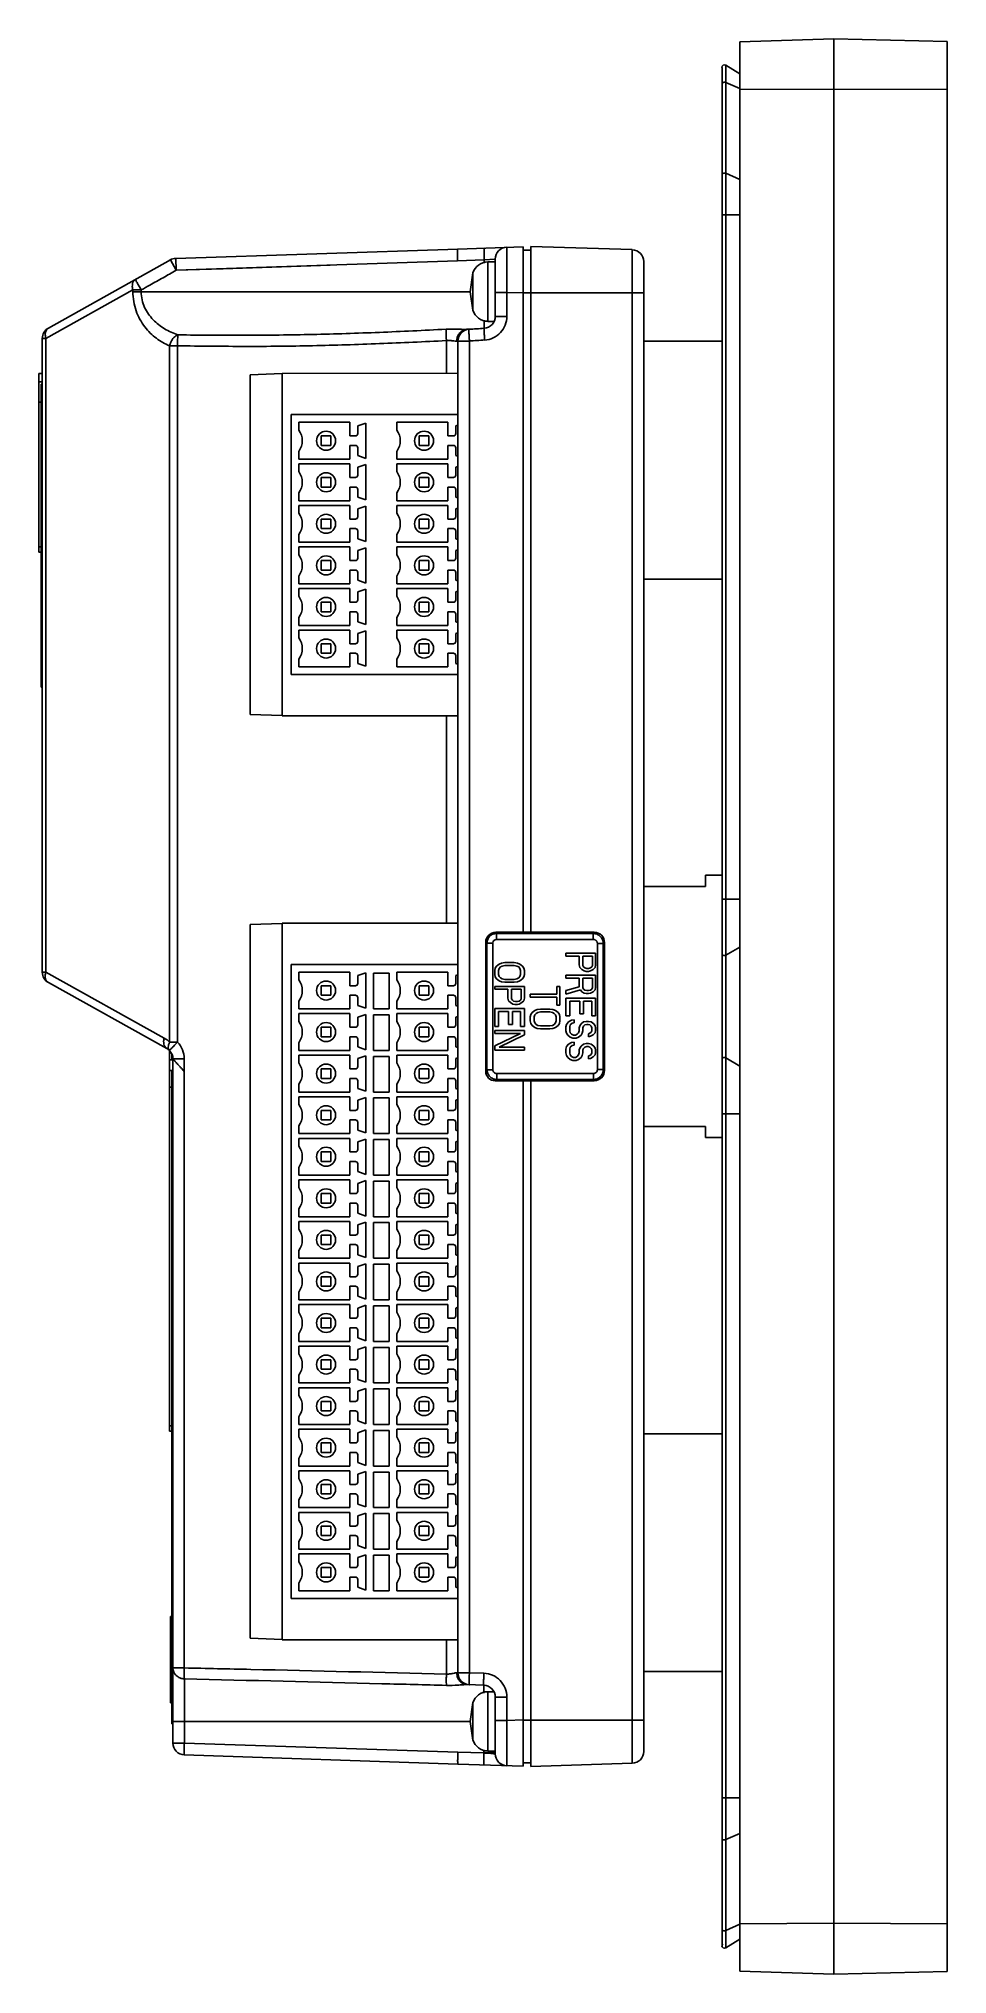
# Model space of a CAD drawing. Header units: millimetres. Extents: x 32 to 108, y 16 to 179.
import ezdxf

# ---------------------------------------------------------------- set-up
doc = ezdxf.new("R2010")
doc.units = ezdxf.units.MM
doc.header["$LTSCALE"] = 12.728411
doc.layers.get('0').update_dxf_attribs({"linetype": 'CONTINUOUS'})

msp = doc.modelspace()

# ---------------------------------------------------------------- linework, layer by layer
at = {"color": 7, "linetype": 'Continuous'}
for p, q in [((91.02, 178.87), (98.92, 179.13)), ((91.02, 178.87), (91.02, 16.39)), ((98.92, 16.13), (98.92, 179.13)), ((98.92, 179.13), (108.49, 178.89)), ((108.49, 174.89), (108.49, 178.89)), ((89.52, 18.54), (89.52, 176.72)), ((89.83, 18.36), (89.83, 176.9)), ((91.02, 176.17), (89.83, 176.9)), ((89.83, 175.45), (91.02, 174.93)), ((91.02, 174.88), (98.92, 174.85)), ((98.92, 174.85), (108.49, 174.89)), ((108.49, 20.38), (108.49, 174.89)), ((91.02, 167.28), (89.83, 167.8)), ((89.52, 164.29), (91.02, 164.29)), ((43.51, 160.63), (67.27, 161.42)), ((67.27, 161.42), (72.77, 161.62)), ((72.77, 161.62), (72.77, 157.72)), ((73.42, 161.63), (73.42, 103.88)), ((73.42, 161.63), (81.95, 161.37)), ((32.78, 154.77), (43.06, 160.5)), ((43.06, 160.5), (43.54, 159.63)), ((43.54, 159.63), (43.51, 160.63)), ((67.24, 160.42), (43.54, 159.63)), ((47.51, 159.76), (43.54, 159.63)), ((56.52, 160.06), (47.51, 159.76)), ((69.48, 160.5), (67.24, 160.42)), ((70.42, 160.57), (69.48, 160.5)), ((69.48, 160.23), (69.48, 160.5)), ((69.79, 160.33), (69.79, 155.33)), ((69.79, 160.33), (70.42, 160.33)), ((70.42, 155.75), (70.42, 160.57)), ((73.42, 161.33), (72.77, 161.33)), ((81.95, 161.37), (81.95, 33.9)), ((82.92, 160.37), (82.92, 34.9)), ((68.53, 159.41), (68.3, 157.83)), ((68.53, 159.41), (68.53, 156.45)), ((32.57, 153.89), (39.9, 157.98)), ((39.9, 157.83), (39.9, 157.98)), ((39.9, 157.98), (40.6, 157.98)), ((39.9, 157.83), (68.3, 157.83)), ((40.6, 157.83), (40.6, 157.98)), ((68.53, 156.26), (68.3, 157.83)), ((70.42, 157.77), (71.39, 157.77)), ((71.39, 157.77), (71.39, 155.75)), ((72.77, 157.72), (71.39, 157.77)), ((72.77, 157.73), (81.95, 157.73)), ((72.77, 103.88), (72.77, 157.72)), ((82.92, 157.73), (81.95, 157.73)), ((68.53, 156.45), (68.53, 156.26)), ((69.48, 154.75), (69.48, 155.43)), ((69.79, 155.33), (70.33, 155.33)), ((71.39, 155.75), (70.42, 155.75)), ((32.27, 153.89), (32.27, 100.52)), ((32.57, 153.89), (32.27, 153.89)), ((32.57, 153.89), (32.57, 100.52)), ((42.99, 153.27), (42.99, 94.63)), ((43.66, 153.27), (42.99, 153.27)), ((43.66, 153.27), (43.66, 94.63)), ((66.3, 153.71), (66.3, 150.96)), ((67.27, 153.67), (67.18, 153.66)), ((67.27, 153.67), (67.27, 41.52)), ((67.27, 153.67), (68.24, 153.67)), ((68.02, 154.66), (68.2, 154.67)), ((68.24, 41.52), (68.24, 153.67)), ((82.92, 153.65), (89.52, 153.65)), ((31.97, 135.88), (31.97, 150.93)), ((32.27, 150.93), (31.97, 150.93)), ((31.97, 150.23), (32.27, 150.23)), ((32.17, 124.53), (32.17, 150.03)), ((32.27, 150.03), (32.17, 150.03)), ((52.47, 150.93), (49.77, 150.84)), ((49.77, 122.23), (49.77, 150.84)), ((67.27, 150.96), (52.47, 150.95)), ((52.47, 122.13), (52.47, 150.93)), ((31.97, 148.53), (32.17, 148.53)), ((32.17, 149.48), (32.27, 149.48)), ((53.22, 147.48), (53.22, 125.58)), ((67.27, 147.48), (53.22, 147.48)), ((53.87, 146.18), (53.87, 146.83)), ((53.87, 146.83), (58.17, 146.83)), ((58.17, 146.83), (58.17, 145.68)), ((58.84, 146.54), (59.52, 146.77)), ((59.52, 146.77), (59.52, 143.79)), ((62.12, 146.18), (62.12, 146.83)), ((62.12, 146.83), (66.42, 146.83)), ((66.42, 146.83), (66.42, 145.68)), ((55.77, 144.88), (55.77, 145.68)), ((56.57, 145.68), (55.77, 145.68)), ((56.57, 144.88), (56.57, 145.68)), ((58.17, 145.68), (58.64, 145.68)), ((58.84, 145.88), (58.84, 146.54)), ((64.02, 144.88), (64.02, 145.68)), ((64.82, 145.68), (64.02, 145.68)), ((64.82, 145.68), (64.82, 144.88)), ((66.42, 145.68), (66.89, 145.68)), ((67.09, 146.54), (67.27, 146.6)), ((67.09, 145.88), (67.09, 146.54)), ((53.87, 143.73), (53.87, 144.38)), ((58.17, 143.73), (53.87, 143.73)), ((55.77, 144.88), (56.57, 144.88)), ((58.17, 144.88), (58.17, 143.73)), ((58.64, 144.88), (58.17, 144.88)), ((58.84, 144.03), (58.84, 144.68)), ((59.52, 143.79), (58.84, 144.03)), ((62.12, 143.73), (62.12, 144.38)), ((66.42, 143.73), (62.12, 143.73)), ((64.02, 144.88), (64.82, 144.88)), ((66.42, 144.88), (66.42, 143.73)), ((66.89, 144.88), (66.42, 144.88)), ((67.09, 144.03), (67.09, 144.68)), ((67.27, 143.97), (67.09, 144.03)), ((53.87, 142.68), (53.87, 143.33)), ((53.87, 143.33), (58.17, 143.33)), ((55.77, 141.38), (55.77, 142.18)), ((56.57, 142.18), (55.77, 142.18)), ((56.57, 141.38), (56.57, 142.18)), ((58.17, 143.33), (58.17, 142.18)), ((58.17, 142.18), (58.64, 142.18)), ((58.84, 143.04), (59.52, 143.27)), ((58.84, 142.38), (58.84, 143.04)), ((59.52, 143.27), (59.52, 140.29)), ((62.12, 142.68), (62.12, 143.33)), ((62.12, 143.33), (66.42, 143.33)), ((64.02, 141.38), (64.02, 142.18)), ((64.82, 142.18), (64.02, 142.18)), ((64.82, 142.18), (64.82, 141.38)), ((66.42, 143.33), (66.42, 142.18)), ((66.42, 142.18), (66.89, 142.18)), ((67.09, 143.04), (67.27, 143.1)), ((67.09, 142.38), (67.09, 143.04)), ((53.87, 140.23), (53.87, 140.88)), ((58.17, 140.23), (53.87, 140.23)), ((55.77, 141.38), (56.57, 141.38)), ((58.17, 141.38), (58.17, 140.23)), ((58.64, 141.38), (58.17, 141.38)), ((58.84, 140.53), (58.84, 141.18)), ((59.52, 140.29), (58.84, 140.53)), ((62.12, 140.23), (62.12, 140.88)), ((66.42, 140.23), (62.12, 140.23)), ((64.02, 141.38), (64.82, 141.38)), ((66.42, 141.38), (66.42, 140.23)), ((66.89, 141.38), (66.42, 141.38)), ((67.09, 140.53), (67.09, 141.18)), ((67.27, 140.47), (67.09, 140.53)), ((53.87, 139.18), (53.87, 139.83)), ((53.87, 139.83), (58.17, 139.83)), ((55.77, 137.88), (55.77, 138.68)), ((56.57, 138.68), (55.77, 138.68)), ((56.57, 137.88), (56.57, 138.68)), ((58.17, 139.83), (58.17, 138.68)), ((58.17, 138.68), (58.64, 138.68)), ((58.84, 139.54), (59.52, 139.77)), ((58.84, 138.88), (58.84, 139.54)), ((59.52, 139.77), (59.52, 136.79)), ((62.12, 139.18), (62.12, 139.83)), ((62.12, 139.83), (66.42, 139.83)), ((64.02, 137.88), (64.02, 138.68)), ((64.82, 138.68), (64.02, 138.68)), ((64.82, 138.68), (64.82, 137.88)), ((66.42, 139.83), (66.42, 138.68)), ((66.42, 138.68), (66.89, 138.68)), ((67.09, 139.54), (67.27, 139.6)), ((67.09, 138.88), (67.09, 139.54)), ((53.87, 136.73), (53.87, 137.38)), ((55.77, 137.88), (56.57, 137.88)), ((58.17, 137.88), (58.17, 136.73)), ((58.64, 137.88), (58.17, 137.88)), ((58.84, 137.03), (58.84, 137.68)), ((59.52, 136.79), (58.84, 137.03)), ((62.12, 136.73), (62.12, 137.38)), ((64.02, 137.88), (64.82, 137.88)), ((66.42, 137.88), (66.42, 136.73)), ((66.89, 137.88), (66.42, 137.88)), ((67.09, 137.03), (67.09, 137.68)), ((67.27, 136.97), (67.09, 137.03)), ((32.17, 136.33), (31.97, 136.33)), ((31.97, 135.88), (32.17, 135.88)), ((58.17, 136.73), (53.87, 136.73)), ((53.87, 135.68), (53.87, 136.33)), ((53.87, 136.33), (58.17, 136.33)), ((58.17, 136.33), (58.17, 135.18)), ((58.84, 136.04), (59.52, 136.27)), ((58.84, 135.38), (58.84, 136.04)), ((59.52, 136.27), (59.52, 133.29)), ((66.42, 136.73), (62.12, 136.73)), ((62.12, 135.68), (62.12, 136.33)), ((62.12, 136.33), (66.42, 136.33)), ((66.42, 136.33), (66.42, 135.18)), ((67.09, 136.04), (67.27, 136.1)), ((67.09, 135.38), (67.09, 136.04)), ((53.87, 133.23), (53.87, 133.88)), ((55.77, 134.38), (55.77, 135.18)), ((56.57, 135.18), (55.77, 135.18)), ((56.57, 134.38), (55.77, 134.38)), ((56.57, 134.38), (56.57, 135.18)), ((58.17, 135.18), (58.64, 135.18)), ((58.17, 134.38), (58.17, 133.23)), ((58.64, 134.38), (58.17, 134.38)), ((58.84, 133.53), (58.84, 134.18)), ((62.12, 133.23), (62.12, 133.88)), ((64.02, 134.38), (64.02, 135.18)), ((64.82, 135.18), (64.02, 135.18)), ((64.82, 134.38), (64.02, 134.38)), ((64.82, 135.18), (64.82, 134.38)), ((66.42, 135.18), (66.89, 135.18)), ((66.42, 134.38), (66.42, 133.23)), ((66.89, 134.38), (66.42, 134.38)), ((67.09, 133.53), (67.09, 134.18)), ((58.17, 133.23), (53.87, 133.23)), ((53.87, 132.18), (53.87, 132.83)), ((53.87, 132.83), (58.17, 132.83)), ((58.17, 132.83), (58.17, 131.68)), ((59.52, 133.29), (58.84, 133.53)), ((58.84, 132.54), (59.52, 132.77)), ((58.84, 131.88), (58.84, 132.54)), ((59.52, 132.77), (59.52, 129.79)), ((66.42, 133.23), (62.12, 133.23)), ((62.12, 132.18), (62.12, 132.83)), ((62.12, 132.83), (66.42, 132.83)), ((66.42, 132.83), (66.42, 131.68)), ((67.27, 133.47), (67.09, 133.53)), ((67.09, 132.54), (67.27, 132.6)), ((67.09, 131.88), (67.09, 132.54)), ((82.92, 133.62), (89.52, 133.62)), ((55.77, 130.88), (55.77, 131.68)), ((56.57, 131.68), (55.77, 131.68)), ((55.77, 130.88), (56.57, 130.88)), ((56.57, 130.88), (56.57, 131.68)), ((58.17, 131.68), (58.64, 131.68)), ((58.17, 130.88), (58.17, 129.73)), ((58.64, 130.88), (58.17, 130.88)), ((58.84, 130.03), (58.84, 130.68)), ((64.02, 130.88), (64.02, 131.68)), ((64.82, 131.68), (64.02, 131.68)), ((64.02, 130.88), (64.82, 130.88)), ((64.82, 131.68), (64.82, 130.88)), ((66.42, 131.68), (66.89, 131.68)), ((66.42, 130.88), (66.42, 129.73)), ((66.89, 130.88), (66.42, 130.88)), ((67.09, 130.03), (67.09, 130.68)), ((53.87, 129.73), (53.87, 130.38)), ((58.17, 129.73), (53.87, 129.73)), ((53.87, 128.68), (53.87, 129.33)), ((53.87, 129.33), (58.17, 129.33)), ((58.17, 129.33), (58.17, 128.18)), ((59.52, 129.79), (58.84, 130.03)), ((58.84, 129.04), (59.52, 129.27)), ((58.84, 128.38), (58.84, 129.04)), ((59.52, 129.27), (59.52, 126.29)), ((62.12, 129.73), (62.12, 130.38)), ((66.42, 129.73), (62.12, 129.73)), ((62.12, 128.68), (62.12, 129.33)), ((62.12, 129.33), (66.42, 129.33)), ((66.42, 129.33), (66.42, 128.18)), ((67.27, 129.97), (67.09, 130.03)), ((67.09, 129.04), (67.27, 129.1)), ((67.09, 128.38), (67.09, 129.04)), ((55.77, 127.38), (55.77, 128.18)), ((56.57, 128.18), (55.77, 128.18)), ((55.77, 127.38), (56.57, 127.38)), ((56.57, 127.38), (56.57, 128.18)), ((58.17, 128.18), (58.64, 128.18)), ((58.17, 127.38), (58.17, 126.23)), ((58.64, 127.38), (58.17, 127.38)), ((58.84, 126.53), (58.84, 127.18)), ((64.02, 127.38), (64.02, 128.18)), ((64.82, 128.18), (64.02, 128.18)), ((64.02, 127.38), (64.82, 127.38)), ((64.82, 128.18), (64.82, 127.38)), ((66.42, 128.18), (66.89, 128.18)), ((66.42, 127.38), (66.42, 126.23)), ((66.89, 127.38), (66.42, 127.38)), ((67.09, 126.53), (67.09, 127.18)), ((53.22, 125.58), (67.27, 125.58)), ((53.87, 126.23), (53.87, 126.88)), ((58.17, 126.23), (53.87, 126.23)), ((59.52, 126.29), (58.84, 126.53)), ((62.12, 126.23), (62.12, 126.88)), ((66.42, 126.23), (62.12, 126.23)), ((67.27, 126.47), (67.09, 126.53)), ((32.27, 125.07), (32.17, 125.07)), ((32.17, 124.53), (32.27, 124.53)), ((49.77, 122.23), (52.47, 122.13)), ((52.47, 122.11), (67.27, 122.11)), ((66.3, 122.11), (66.3, 104.66)), ((88.12, 107.73), (82.92, 107.73)), ((88.12, 108.68), (89.52, 108.68)), ((88.12, 107.73), (88.12, 108.68)), ((91.02, 106.68), (89.52, 106.68)), ((52.47, 104.63), (49.77, 104.54)), ((49.77, 44.43), (49.77, 104.54)), ((67.27, 104.66), (52.47, 104.65)), ((52.47, 44.33), (52.47, 104.63)), ((69.62, 103.04), (69.62, 92.17)), ((69.72, 102.98), (69.62, 103.04)), ((69.72, 102.98), (69.72, 92.31)), ((69.72, 102.98), (70.22, 102.98)), ((70.22, 102.98), (70.22, 92.31)), ((78.76, 103.88), (70.46, 103.88)), ((70.52, 103.78), (70.46, 103.88)), ((70.52, 103.28), (70.52, 103.78)), ((78.67, 103.78), (70.52, 103.78)), ((78.67, 103.28), (70.52, 103.28)), ((78.67, 103.78), (78.76, 103.88)), ((78.67, 103.78), (78.67, 103.28)), ((79.02, 102.94), (79.51, 102.94)), ((79.02, 92.32), (79.02, 102.94)), ((79.62, 103.03), (79.51, 102.94)), ((79.51, 92.32), (79.51, 102.94)), ((79.62, 92.24), (79.62, 103.03)), ((53.22, 101.18), (53.22, 47.78)), ((67.27, 101.18), (53.22, 101.18)), ((70.74, 101.21), (70.53, 101.04)), ((70.95, 101.29), (70.74, 101.21)), ((71.22, 101.33), (70.95, 101.29)), ((71.01, 101.04), (71.22, 101.08)), ((71.22, 101.33), (72.02, 101.33)), ((71.22, 101.08), (72.02, 101.08)), ((72.28, 101.29), (72.02, 101.33)), ((72.02, 101.08), (72.23, 101.04)), ((72.5, 101.21), (72.28, 101.29)), ((72.71, 101.04), (72.5, 101.21)), ((76.37, 101.88), (76.37, 102.13)), ((76.37, 102.13), (78.87, 102.13)), ((77.49, 101.88), (76.37, 101.88)), ((77.49, 101.13), (77.49, 101.88)), ((77.49, 101.13), (77.54, 100.92)), ((77.8, 101.88), (78.6, 101.88)), ((77.8, 101.09), (77.8, 101.88)), ((77.86, 100.97), (77.8, 101.09)), ((78.6, 101.09), (78.55, 100.97)), ((78.6, 101.88), (78.6, 101.09)), ((78.82, 100.92), (78.87, 101.13)), ((78.87, 102.13), (78.87, 101.13)), ((89.83, 101.95), (91.02, 102.64)), ((32.57, 100.52), (32.27, 100.52)), ((42.54, 94.97), (32.57, 100.52)), ((32.78, 99.64), (42.76, 94.1)), ((53.87, 99.88), (53.87, 100.53)), ((53.87, 100.53), (58.17, 100.53)), ((58.17, 100.53), (58.17, 99.38)), ((58.84, 100.24), (59.52, 100.47)), ((58.84, 99.58), (58.84, 100.24)), ((59.52, 100.47), (59.52, 97.49)), ((60.17, 97.43), (60.17, 100.43)), ((60.17, 100.43), (61.47, 100.43)), ((61.47, 100.43), (61.47, 97.43)), ((62.12, 99.88), (62.12, 100.53)), ((62.12, 100.53), (66.42, 100.53)), ((66.42, 100.53), (66.42, 99.38)), ((67.09, 100.24), (67.27, 100.3)), ((67.09, 99.58), (67.09, 100.24)), ((70.42, 100.87), (70.37, 100.67)), ((70.37, 100.33), (70.37, 100.67)), ((70.37, 100.33), (70.42, 100.12)), ((70.53, 101.04), (70.42, 100.87)), ((70.42, 100.12), (70.53, 99.96)), ((70.53, 99.96), (70.74, 99.79)), ((70.69, 100.67), (70.74, 100.83)), ((70.69, 100.33), (70.69, 100.67)), ((70.74, 100.17), (70.69, 100.33)), ((70.74, 100.83), (70.85, 100.96)), ((70.85, 100.04), (70.74, 100.17)), ((70.74, 99.79), (70.95, 99.71)), ((70.85, 100.96), (71.01, 101.04)), ((71.01, 99.96), (70.85, 100.04)), ((70.95, 99.71), (71.22, 99.67)), ((71.22, 99.92), (71.01, 99.96)), ((72.02, 99.92), (71.22, 99.92)), ((72.02, 99.67), (71.22, 99.67)), ((72.23, 99.96), (72.02, 99.92)), ((72.02, 99.67), (72.28, 99.71)), ((72.23, 101.04), (72.39, 100.96)), ((72.39, 100.04), (72.23, 99.96)), ((72.28, 99.71), (72.5, 99.79)), ((72.39, 100.96), (72.5, 100.83)), ((72.5, 100.17), (72.39, 100.04)), ((72.5, 100.83), (72.55, 100.67)), ((72.55, 100.33), (72.5, 100.17)), ((72.5, 99.79), (72.71, 99.96)), ((72.55, 100.67), (72.55, 100.33)), ((72.82, 100.87), (72.71, 101.04)), ((72.71, 99.96), (72.82, 100.12)), ((72.87, 100.67), (72.82, 100.87)), ((72.82, 100.12), (72.87, 100.33)), ((72.87, 100.67), (72.87, 100.33)), ((76.37, 100.01), (76.37, 100.26)), ((76.37, 100.26), (78.87, 100.26)), ((77.49, 100.01), (76.37, 100.01)), ((77.49, 99.3), (77.49, 100.01)), ((77.54, 100.92), (77.7, 100.76)), ((77.7, 100.76), (77.91, 100.63)), ((77.8, 100.01), (78.6, 100.01)), ((77.8, 99.22), (77.8, 100.01)), ((77.96, 100.88), (77.86, 100.97)), ((77.91, 100.63), (78.07, 100.59)), ((78.12, 100.84), (77.96, 100.88)), ((78.28, 100.59), (78.07, 100.59)), ((78.28, 100.84), (78.12, 100.84)), ((78.44, 100.88), (78.28, 100.84)), ((78.28, 100.59), (78.44, 100.63)), ((78.55, 100.97), (78.44, 100.88)), ((78.44, 100.63), (78.66, 100.76)), ((78.6, 100.01), (78.6, 99.22)), ((78.66, 100.76), (78.82, 100.92)), ((78.87, 100.26), (78.87, 99.26)), ((53.87, 97.43), (53.87, 98.08)), ((55.77, 98.58), (55.77, 99.38)), ((56.57, 99.38), (55.77, 99.38)), ((55.77, 98.58), (56.57, 98.58)), ((56.57, 98.58), (56.57, 99.38)), ((58.17, 99.38), (58.64, 99.38)), ((58.17, 98.58), (58.17, 97.43)), ((58.64, 98.58), (58.17, 98.58)), ((58.84, 97.73), (58.84, 98.38)), ((62.12, 97.43), (62.12, 98.08)), ((64.02, 98.58), (64.02, 99.38)), ((64.82, 99.38), (64.02, 99.38)), ((64.02, 98.58), (64.82, 98.58)), ((64.82, 99.38), (64.82, 98.58)), ((66.42, 99.38), (66.89, 99.38)), ((66.42, 98.58), (66.42, 97.43)), ((66.89, 98.58), (66.42, 98.58)), ((67.09, 97.73), (67.09, 98.38)), ((70.37, 99.08), (70.37, 99.33)), ((70.37, 99.33), (72.87, 99.33)), ((71.49, 99.08), (70.37, 99.08)), ((71.49, 98.33), (71.49, 99.08)), ((71.49, 98.33), (71.54, 98.12)), ((71.54, 98.12), (71.7, 97.96)), ((71.7, 97.96), (71.91, 97.83)), ((71.8, 98.29), (71.8, 99.08)), ((71.8, 99.08), (72.6, 99.08)), ((71.86, 98.17), (71.8, 98.29)), ((71.96, 98.08), (71.86, 98.17)), ((71.91, 97.83), (72.07, 97.79)), ((72.12, 98.04), (71.96, 98.08)), ((72.28, 98.04), (72.12, 98.04)), ((72.44, 98.08), (72.28, 98.04)), ((72.28, 97.79), (72.44, 97.83)), ((72.55, 98.17), (72.44, 98.08)), ((72.44, 97.83), (72.66, 97.96)), ((72.6, 98.29), (72.55, 98.17)), ((72.6, 99.08), (72.6, 98.29)), ((72.66, 97.96), (72.82, 98.12)), ((72.82, 98.12), (72.87, 98.33)), ((72.87, 99.33), (72.87, 98.33)), ((73.37, 98.42), (73.37, 98.67)), ((73.37, 98.67), (75.6, 98.67)), ((75.6, 98.42), (73.37, 98.42)), ((75.6, 98.67), (75.6, 99.33)), ((75.6, 99.33), (75.87, 99.33)), ((75.6, 97.75), (75.6, 98.42)), ((75.87, 99.33), (75.87, 97.75)), ((77.49, 99.3), (76.37, 98.97)), ((76.37, 98.67), (77.59, 99.05)), ((76.37, 98.67), (76.37, 98.97)), ((76.37, 98.34), (78.87, 98.34)), ((76.37, 96.84), (76.37, 98.34)), ((77.54, 98.09), (76.69, 98.09)), ((76.69, 98.09), (76.69, 96.84)), ((77.54, 97.01), (77.54, 98.09)), ((77.59, 99.05), (77.7, 98.88)), ((77.7, 98.88), (77.91, 98.76)), ((77.86, 99.09), (77.8, 99.22)), ((77.96, 99.01), (77.86, 99.09)), ((78.55, 98.09), (77.86, 98.09)), ((77.86, 98.09), (77.86, 97.01)), ((77.91, 98.76), (78.07, 98.72)), ((78.12, 98.97), (77.96, 99.01)), ((78.28, 98.72), (78.07, 98.72)), ((78.28, 98.97), (78.12, 98.97)), ((78.44, 99.01), (78.28, 98.97)), ((78.28, 98.72), (78.44, 98.76)), ((78.55, 99.09), (78.44, 99.01)), ((78.44, 98.76), (78.66, 98.88)), ((78.6, 99.22), (78.55, 99.09)), ((78.55, 96.84), (78.55, 98.09)), ((78.66, 98.88), (78.82, 99.05)), ((78.82, 99.05), (78.87, 99.26)), ((78.87, 98.34), (78.87, 96.84)), ((58.17, 97.43), (53.87, 97.43)), ((53.87, 96.38), (53.87, 97.03)), ((53.87, 97.03), (58.17, 97.03)), ((58.17, 97.03), (58.17, 95.88)), ((59.52, 97.49), (58.84, 97.73)), ((58.84, 96.74), (59.52, 96.97)), ((58.84, 96.08), (58.84, 96.74)), ((59.52, 96.97), (59.52, 93.99)), ((61.47, 97.43), (60.17, 97.43)), ((60.17, 93.93), (60.17, 96.93)), ((60.17, 96.93), (61.47, 96.93)), ((61.47, 96.93), (61.47, 93.93)), ((66.42, 97.43), (62.12, 97.43)), ((62.12, 96.38), (62.12, 97.03)), ((62.12, 97.03), (66.42, 97.03)), ((66.42, 97.03), (66.42, 95.88)), ((67.27, 97.67), (67.09, 97.73)), ((67.09, 96.74), (67.27, 96.8)), ((67.09, 96.08), (67.09, 96.74)), ((70.37, 95.96), (70.37, 97.46)), ((70.37, 97.46), (72.87, 97.46)), ((70.69, 97.21), (70.69, 95.96)), ((71.54, 97.21), (70.69, 97.21)), ((71.54, 96.12), (71.54, 97.21)), ((72.55, 97.21), (71.86, 97.21)), ((71.86, 97.21), (71.86, 96.12)), ((72.28, 97.79), (72.07, 97.79)), ((72.55, 95.96), (72.55, 97.21)), ((72.87, 97.46), (72.87, 95.96)), ((73.42, 96.96), (73.37, 96.75)), ((73.37, 96.42), (73.37, 96.75)), ((73.37, 96.42), (73.42, 96.21)), ((73.53, 97.12), (73.42, 96.96)), ((73.42, 96.21), (73.53, 96.04)), ((73.74, 97.29), (73.53, 97.12)), ((73.69, 96.75), (73.74, 96.92)), ((73.69, 96.42), (73.69, 96.75)), ((73.74, 96.25), (73.69, 96.42)), ((73.95, 97.37), (73.74, 97.29)), ((73.74, 96.92), (73.85, 97.04)), ((73.85, 96.12), (73.74, 96.25)), ((73.85, 97.04), (74.01, 97.12)), ((74.22, 97.42), (73.95, 97.37)), ((74.01, 97.12), (74.22, 97.17)), ((74.22, 97.42), (75.02, 97.42)), ((74.22, 97.17), (75.02, 97.17)), ((75.28, 97.37), (75.02, 97.42)), ((75.02, 97.17), (75.23, 97.12)), ((75.23, 97.12), (75.39, 97.04)), ((75.5, 97.29), (75.28, 97.37)), ((75.39, 97.04), (75.5, 96.92)), ((75.5, 96.25), (75.39, 96.12)), ((75.71, 97.12), (75.5, 97.29)), ((75.5, 96.92), (75.55, 96.75)), ((75.55, 96.42), (75.5, 96.25)), ((75.55, 96.75), (75.55, 96.42)), ((75.87, 97.75), (75.6, 97.75)), ((75.82, 96.96), (75.71, 97.12)), ((75.71, 96.04), (75.82, 96.21)), ((75.87, 96.75), (75.82, 96.96)), ((75.82, 96.21), (75.87, 96.42)), ((75.87, 96.75), (75.87, 96.42)), ((76.69, 96.84), (76.37, 96.84)), ((76.58, 96.34), (76.42, 96.13)), ((76.85, 96.47), (76.58, 96.34)), ((76.74, 96.09), (76.9, 96.22)), ((77.06, 96.51), (76.85, 96.47)), ((76.9, 96.22), (77.06, 96.26)), ((77.06, 96.51), (77.06, 96.26)), ((77.86, 97.01), (77.54, 97.01)), ((77.64, 96.17), (77.54, 96.01)), ((77.86, 96.34), (77.64, 96.17)), ((78.07, 96.38), (77.86, 96.34)), ((78.07, 96.38), (78.28, 96.38)), ((78.5, 96.34), (78.28, 96.38)), ((78.71, 96.17), (78.5, 96.34)), ((78.87, 96.84), (78.55, 96.84)), ((78.82, 96.01), (78.71, 96.17)), ((42.99, 94.63), (43.66, 94.63)), ((53.87, 93.93), (53.87, 94.58)), ((55.77, 95.08), (55.77, 95.88)), ((56.57, 95.88), (55.77, 95.88)), ((55.77, 95.08), (56.57, 95.08)), ((56.57, 95.08), (56.57, 95.88)), ((58.17, 95.88), (58.64, 95.88)), ((58.17, 95.08), (58.17, 93.93)), ((58.64, 95.08), (58.17, 95.08)), ((58.84, 94.23), (58.84, 94.88)), ((62.12, 93.93), (62.12, 94.58)), ((64.02, 95.08), (64.02, 95.88)), ((64.82, 95.88), (64.02, 95.88)), ((64.02, 95.08), (64.82, 95.08)), ((64.82, 95.88), (64.82, 95.08)), ((66.42, 95.88), (66.89, 95.88)), ((66.42, 95.08), (66.42, 93.93)), ((66.89, 95.08), (66.42, 95.08)), ((67.09, 94.23), (67.09, 94.88)), ((70.69, 95.96), (70.37, 95.96)), ((70.37, 95.37), (70.37, 95.62)), ((70.37, 95.62), (72.87, 95.62)), ((72.55, 95.37), (70.37, 95.37)), ((72.55, 95.37), (70.37, 94.33)), ((70.74, 94.21), (72.87, 95.25)), ((71.86, 96.12), (71.54, 96.12)), ((72.87, 95.96), (72.55, 95.96)), ((72.87, 95.62), (72.87, 95.25)), ((73.53, 96.04), (73.74, 95.87)), ((73.74, 95.87), (73.95, 95.79)), ((74.01, 96.04), (73.85, 96.12)), ((73.95, 95.79), (74.22, 95.75)), ((74.22, 96), (74.01, 96.04)), ((75.02, 96), (74.22, 96)), ((75.02, 95.75), (74.22, 95.75)), ((75.23, 96.04), (75.02, 96)), ((75.02, 95.75), (75.28, 95.79)), ((75.39, 96.12), (75.23, 96.04)), ((75.28, 95.79), (75.5, 95.87)), ((75.5, 95.87), (75.71, 96.04)), ((76.42, 96.13), (76.37, 95.92)), ((76.37, 95.59), (76.37, 95.92)), ((76.37, 95.59), (76.42, 95.38)), ((76.42, 95.38), (76.53, 95.22)), ((76.53, 95.22), (76.74, 95.05)), ((76.85, 94.59), (76.58, 94.47)), ((76.69, 95.92), (76.74, 96.09)), ((76.69, 95.92), (76.69, 95.59)), ((76.74, 95.42), (76.69, 95.59)), ((76.85, 95.3), (76.74, 95.42)), ((76.74, 95.05), (76.95, 94.97)), ((77.01, 95.22), (76.85, 95.3)), ((77.06, 94.63), (76.85, 94.59)), ((77.22, 94.97), (76.95, 94.97)), ((77.01, 95.22), (77.17, 95.22)), ((77.06, 94.63), (77.06, 94.38)), ((77.33, 95.3), (77.17, 95.22)), ((77.22, 94.97), (77.43, 95.05)), ((77.43, 95.42), (77.33, 95.3)), ((77.49, 95.59), (77.43, 95.42)), ((77.43, 95.05), (77.64, 95.22)), ((77.54, 96.01), (77.49, 95.84)), ((77.49, 95.59), (77.49, 95.84)), ((77.64, 95.22), (77.75, 95.38)), ((77.75, 95.38), (77.8, 95.59)), ((77.8, 95.84), (77.86, 95.97)), ((77.8, 95.84), (77.8, 95.59)), ((77.86, 95.97), (77.96, 96.09)), ((77.96, 96.09), (78.12, 96.13)), ((78.23, 96.13), (78.12, 96.13)), ((78.23, 96.13), (78.39, 96.09)), ((78.39, 95.38), (78.28, 95.34)), ((78.28, 95.09), (78.28, 95.34)), ((78.28, 95.09), (78.44, 95.13)), ((78.39, 96.09), (78.5, 95.97)), ((78.5, 95.47), (78.39, 95.38)), ((78.44, 95.13), (78.66, 95.26)), ((78.5, 95.97), (78.55, 95.84)), ((78.55, 95.59), (78.5, 95.47)), ((78.55, 95.59), (78.55, 95.84)), ((78.66, 95.26), (78.82, 95.42)), ((78.87, 95.84), (78.82, 96.01)), ((78.82, 95.42), (78.87, 95.63)), ((78.87, 95.84), (78.87, 95.63)), ((42.97, 61.87), (42.97, 93.93)), ((43.27, 93.13), (42.97, 93.13)), ((43.17, 93.68), (43.17, 93.13)), ((43.27, 35.61), (43.27, 93.22)), ((44.23, 93.22), (43.27, 93.22)), ((44.23, 92.15), (44.23, 93.22)), ((58.17, 93.93), (53.87, 93.93)), ((53.87, 92.88), (53.87, 93.53)), ((53.87, 93.53), (58.17, 93.53)), ((58.17, 93.53), (58.17, 92.38)), ((59.52, 93.99), (58.84, 94.23)), ((58.84, 93.24), (59.52, 93.47)), ((58.84, 92.58), (58.84, 93.24)), ((59.52, 93.47), (59.52, 90.49)), ((61.47, 93.93), (60.17, 93.93)), ((60.17, 90.43), (60.17, 93.43)), ((60.17, 93.43), (61.47, 93.43)), ((61.47, 93.43), (61.47, 90.43)), ((66.42, 93.93), (62.12, 93.93)), ((62.12, 92.88), (62.12, 93.53)), ((62.12, 93.53), (66.42, 93.53)), ((66.42, 93.53), (66.42, 92.38)), ((67.27, 94.17), (67.09, 94.23)), ((67.09, 93.24), (67.27, 93.3)), ((67.09, 92.58), (67.09, 93.24)), ((70.37, 93.96), (70.37, 94.33)), ((72.87, 93.96), (70.37, 93.96)), ((70.74, 94.21), (72.87, 94.21)), ((72.87, 94.21), (72.87, 93.96)), ((76.42, 94.26), (76.37, 94.05)), ((76.37, 93.72), (76.37, 94.05)), ((76.37, 93.72), (76.42, 93.51)), ((76.58, 94.47), (76.42, 94.26)), ((76.42, 93.51), (76.53, 93.34)), ((76.53, 93.34), (76.74, 93.17)), ((76.69, 94.05), (76.74, 94.22)), ((76.69, 94.05), (76.69, 93.72)), ((76.74, 93.55), (76.69, 93.72)), ((76.74, 94.22), (76.9, 94.34)), ((76.85, 93.42), (76.74, 93.55)), ((76.74, 93.17), (76.95, 93.09)), ((77.01, 93.34), (76.85, 93.42)), ((76.9, 94.34), (77.06, 94.38)), ((77.22, 93.09), (76.95, 93.09)), ((77.01, 93.34), (77.17, 93.34)), ((77.33, 93.42), (77.17, 93.34)), ((77.22, 93.09), (77.43, 93.17)), ((77.43, 93.55), (77.33, 93.42)), ((77.49, 93.72), (77.43, 93.55)), ((77.43, 93.17), (77.64, 93.34)), ((77.54, 94.13), (77.49, 93.97)), ((77.49, 93.72), (77.49, 93.97)), ((77.64, 94.3), (77.54, 94.13)), ((77.86, 94.47), (77.64, 94.3)), ((77.64, 93.34), (77.75, 93.51)), ((77.75, 93.51), (77.8, 93.72)), ((77.8, 93.97), (77.86, 94.09)), ((77.8, 93.97), (77.8, 93.72)), ((78.07, 94.51), (77.86, 94.47)), ((77.86, 94.09), (77.96, 94.22)), ((77.96, 94.22), (78.12, 94.26)), ((78.07, 94.51), (78.28, 94.51)), ((78.23, 94.26), (78.12, 94.26)), ((78.23, 94.26), (78.39, 94.22)), ((78.5, 94.47), (78.28, 94.51)), ((78.39, 93.51), (78.28, 93.47)), ((78.28, 93.22), (78.28, 93.47)), ((78.28, 93.22), (78.44, 93.26)), ((78.39, 94.22), (78.5, 94.09)), ((78.5, 93.59), (78.39, 93.51)), ((78.44, 93.26), (78.66, 93.38)), ((78.71, 94.3), (78.5, 94.47)), ((78.5, 94.09), (78.55, 93.97)), ((78.55, 93.72), (78.5, 93.59)), ((78.55, 93.72), (78.55, 93.97)), ((78.66, 93.38), (78.82, 93.55)), ((78.82, 94.13), (78.71, 94.3)), ((78.87, 93.97), (78.82, 94.13)), ((78.82, 93.55), (78.87, 93.76)), ((78.87, 93.97), (78.87, 93.76)), ((89.83, 93.32), (91.02, 92.62)), ((42.97, 92.23), (43.27, 92.23)), ((43.17, 37.23), (43.17, 92.23)), ((43.17, 91.73), (43.27, 91.73)), ((44.23, 41.93), (44.23, 92.15)), ((55.77, 91.58), (55.77, 92.38)), ((56.57, 92.38), (55.77, 92.38)), ((55.77, 91.58), (56.57, 91.58)), ((56.57, 91.58), (56.57, 92.38)), ((58.17, 92.38), (58.64, 92.38)), ((58.17, 91.58), (58.17, 90.43)), ((58.64, 91.58), (58.17, 91.58)), ((58.84, 90.73), (58.84, 91.38)), ((64.02, 91.58), (64.02, 92.38)), ((64.82, 92.38), (64.02, 92.38)), ((64.02, 91.58), (64.82, 91.58)), ((64.82, 92.38), (64.82, 91.58)), ((66.42, 92.38), (66.89, 92.38)), ((66.89, 91.58), (66.42, 91.58)), ((66.42, 91.58), (66.42, 90.43)), ((67.09, 90.73), (67.09, 91.38)), ((69.62, 92.17), (69.72, 92.31)), ((70.22, 92.31), (69.72, 92.31)), ((70.54, 91.49), (70.41, 91.38)), ((70.41, 91.38), (78.76, 91.38)), ((78.68, 91.99), (70.54, 91.99)), ((70.54, 91.49), (70.54, 91.99)), ((70.54, 91.49), (78.68, 91.49)), ((72.77, 33.65), (72.77, 91.38)), ((73.42, 91.38), (73.42, 33.63)), ((78.68, 91.99), (78.68, 91.49)), ((78.76, 91.38), (78.68, 91.49)), ((79.51, 92.32), (79.02, 92.32)), ((79.51, 92.32), (79.62, 92.24)), ((42.97, 90.83), (43.17, 90.83)), ((53.87, 90.43), (53.87, 91.08)), ((58.17, 90.43), (53.87, 90.43)), ((53.87, 89.38), (53.87, 90.03)), ((53.87, 90.03), (58.17, 90.03)), ((58.17, 90.03), (58.17, 88.88)), ((59.52, 90.49), (58.84, 90.73)), ((58.84, 89.74), (59.52, 89.97)), ((58.84, 89.08), (58.84, 89.74)), ((59.52, 89.97), (59.52, 86.99)), ((61.47, 90.43), (60.17, 90.43)), ((60.17, 86.93), (60.17, 89.93)), ((60.17, 89.93), (61.47, 89.93)), ((61.47, 89.93), (61.47, 86.93)), ((62.12, 90.43), (62.12, 91.08)), ((66.42, 90.43), (62.12, 90.43)), ((62.12, 89.38), (62.12, 90.03)), ((62.12, 90.03), (66.42, 90.03)), ((66.42, 90.03), (66.42, 88.88)), ((67.27, 90.67), (67.09, 90.73)), ((67.09, 89.74), (67.27, 89.8)), ((67.09, 89.08), (67.09, 89.74)), ((55.77, 88.08), (55.77, 88.88)), ((56.57, 88.88), (55.77, 88.88)), ((55.77, 88.08), (56.57, 88.08)), ((56.57, 88.08), (56.57, 88.88)), ((58.17, 88.88), (58.64, 88.88)), ((58.17, 88.08), (58.17, 86.93)), ((58.64, 88.08), (58.17, 88.08)), ((64.02, 88.08), (64.02, 88.88)), ((64.82, 88.88), (64.02, 88.88)), ((64.02, 88.08), (64.82, 88.08)), ((64.82, 88.88), (64.82, 88.08)), ((66.42, 88.88), (66.89, 88.88)), ((66.89, 88.08), (66.42, 88.08)), ((66.42, 88.08), (66.42, 86.93)), ((89.52, 88.59), (91.02, 88.59)), ((53.87, 86.93), (53.87, 87.58)), ((58.17, 86.93), (53.87, 86.93)), ((53.87, 85.88), (53.87, 86.53)), ((53.87, 86.53), (58.17, 86.53)), ((58.17, 86.53), (58.17, 85.38)), ((58.84, 87.23), (58.84, 87.88)), ((59.52, 86.99), (58.84, 87.23)), ((58.84, 86.24), (59.52, 86.47)), ((59.52, 86.47), (59.52, 83.49)), ((61.47, 86.93), (60.17, 86.93)), ((60.17, 86.43), (61.47, 86.43)), ((60.17, 83.43), (60.17, 86.43)), ((61.47, 86.43), (61.47, 83.43)), ((62.12, 86.93), (62.12, 87.58)), ((66.42, 86.93), (62.12, 86.93)), ((62.12, 85.88), (62.12, 86.53)), ((62.12, 86.53), (66.42, 86.53)), ((66.42, 86.53), (66.42, 85.38)), ((67.09, 87.23), (67.09, 87.88)), ((67.27, 87.17), (67.09, 87.23)), ((82.92, 87.53), (88.12, 87.53)), ((88.12, 86.59), (88.12, 87.53)), ((88.12, 86.59), (89.52, 86.59)), ((55.77, 84.58), (55.77, 85.38)), ((56.57, 85.38), (55.77, 85.38)), ((56.57, 84.58), (56.57, 85.38)), ((58.17, 85.38), (58.64, 85.38)), ((58.84, 85.58), (58.84, 86.24)), ((64.82, 85.38), (64.02, 85.38)), ((64.02, 84.58), (64.02, 85.38)), ((64.82, 85.38), (64.82, 84.58)), ((66.42, 85.38), (66.89, 85.38)), ((67.09, 86.24), (67.27, 86.3)), ((67.09, 85.58), (67.09, 86.24)), ((53.87, 83.43), (53.87, 84.08)), ((58.17, 83.43), (53.87, 83.43)), ((55.77, 84.58), (56.57, 84.58)), ((58.17, 84.58), (58.17, 83.43)), ((58.64, 84.58), (58.17, 84.58)), ((58.84, 83.73), (58.84, 84.38)), ((59.52, 83.49), (58.84, 83.73)), ((61.47, 83.43), (60.17, 83.43)), ((62.12, 83.43), (62.12, 84.08)), ((66.42, 83.43), (62.12, 83.43)), ((64.02, 84.58), (64.82, 84.58)), ((66.89, 84.58), (66.42, 84.58)), ((66.42, 84.58), (66.42, 83.43)), ((67.09, 83.73), (67.09, 84.38)), ((67.27, 83.67), (67.09, 83.73)), ((53.87, 82.38), (53.87, 83.03)), ((53.87, 83.03), (58.17, 83.03)), ((55.77, 81.08), (55.77, 81.88)), ((56.57, 81.88), (55.77, 81.88)), ((56.57, 81.08), (56.57, 81.88)), ((58.17, 83.03), (58.17, 81.88)), ((58.17, 81.88), (58.64, 81.88)), ((58.84, 82.74), (59.52, 82.97)), ((58.84, 82.08), (58.84, 82.74)), ((59.52, 82.97), (59.52, 79.99)), ((60.17, 82.93), (61.47, 82.93)), ((60.17, 79.93), (60.17, 82.93)), ((61.47, 82.93), (61.47, 79.93)), ((62.12, 83.03), (66.42, 83.03)), ((62.12, 82.38), (62.12, 83.03)), ((64.82, 81.88), (64.02, 81.88)), ((64.02, 81.08), (64.02, 81.88)), ((64.82, 81.88), (64.82, 81.08)), ((66.42, 83.03), (66.42, 81.88)), ((66.42, 81.88), (66.89, 81.88)), ((67.09, 82.74), (67.27, 82.8)), ((67.09, 82.08), (67.09, 82.74)), ((53.87, 79.93), (53.87, 80.58)), ((58.17, 79.93), (53.87, 79.93)), ((55.77, 81.08), (56.57, 81.08)), ((58.17, 81.08), (58.17, 79.93)), ((58.64, 81.08), (58.17, 81.08)), ((58.84, 80.23), (58.84, 80.88)), ((59.52, 79.99), (58.84, 80.23)), ((61.47, 79.93), (60.17, 79.93)), ((62.12, 79.93), (62.12, 80.58)), ((66.42, 79.93), (62.12, 79.93)), ((64.02, 81.08), (64.82, 81.08)), ((66.89, 81.08), (66.42, 81.08)), ((66.42, 81.08), (66.42, 79.93)), ((67.09, 80.23), (67.09, 80.88)), ((67.27, 80.17), (67.09, 80.23)), ((53.87, 79.53), (58.17, 79.53)), ((53.87, 78.88), (53.87, 79.53)), ((56.57, 78.38), (55.77, 78.38)), ((55.77, 77.58), (55.77, 78.38)), ((56.57, 77.58), (56.57, 78.38)), ((58.17, 79.53), (58.17, 78.38)), ((58.17, 78.38), (58.64, 78.38)), ((58.84, 79.24), (59.52, 79.47)), ((58.84, 78.58), (58.84, 79.24)), ((59.52, 79.47), (59.52, 76.49)), ((60.17, 79.43), (61.47, 79.43)), ((60.17, 76.43), (60.17, 79.43)), ((61.47, 79.43), (61.47, 76.43)), ((62.12, 79.53), (66.42, 79.53)), ((62.12, 78.88), (62.12, 79.53)), ((64.82, 78.38), (64.02, 78.38)), ((64.02, 77.58), (64.02, 78.38)), ((64.82, 78.38), (64.82, 77.58)), ((66.42, 79.53), (66.42, 78.38)), ((66.42, 78.38), (66.89, 78.38)), ((67.09, 79.24), (67.27, 79.3)), ((67.09, 78.58), (67.09, 79.24)), ((53.87, 76.43), (53.87, 77.08)), ((55.77, 77.58), (56.57, 77.58)), ((58.64, 77.58), (58.17, 77.58)), ((58.17, 77.58), (58.17, 76.43)), ((58.84, 76.73), (58.84, 77.38)), ((59.52, 76.49), (58.84, 76.73)), ((62.12, 76.43), (62.12, 77.08)), ((64.02, 77.58), (64.82, 77.58)), ((66.89, 77.58), (66.42, 77.58)), ((66.42, 77.58), (66.42, 76.43)), ((67.09, 76.73), (67.09, 77.38)), ((67.27, 76.67), (67.09, 76.73)), ((58.17, 76.43), (53.87, 76.43)), ((53.87, 76.03), (58.17, 76.03)), ((53.87, 75.38), (53.87, 76.03)), ((58.17, 76.03), (58.17, 74.88)), ((58.84, 75.74), (59.52, 75.97)), ((58.84, 75.08), (58.84, 75.74)), ((59.52, 75.97), (59.52, 72.99)), ((61.47, 76.43), (60.17, 76.43)), ((60.17, 75.93), (61.47, 75.93)), ((60.17, 72.93), (60.17, 75.93)), ((61.47, 75.93), (61.47, 72.93)), ((66.42, 76.43), (62.12, 76.43)), ((62.12, 76.03), (66.42, 76.03)), ((62.12, 75.38), (62.12, 76.03)), ((66.42, 76.03), (66.42, 74.88)), ((67.09, 75.74), (67.27, 75.8)), ((67.09, 75.08), (67.09, 75.74)), ((53.87, 72.93), (53.87, 73.58)), ((56.57, 74.88), (55.77, 74.88)), ((55.77, 74.08), (55.77, 74.88)), ((55.77, 74.08), (56.57, 74.08)), ((56.57, 74.08), (56.57, 74.88)), ((58.17, 74.88), (58.64, 74.88)), ((58.64, 74.08), (58.17, 74.08)), ((58.17, 74.08), (58.17, 72.93)), ((58.84, 73.23), (58.84, 73.88)), ((62.12, 72.93), (62.12, 73.58)), ((64.82, 74.88), (64.02, 74.88)), ((64.02, 74.08), (64.02, 74.88)), ((64.02, 74.08), (64.82, 74.08)), ((64.82, 74.88), (64.82, 74.08)), ((66.42, 74.88), (66.89, 74.88)), ((66.89, 74.08), (66.42, 74.08)), ((66.42, 74.08), (66.42, 72.93)), ((67.09, 73.23), (67.09, 73.88)), ((58.17, 72.93), (53.87, 72.93)), ((53.87, 72.53), (58.17, 72.53)), ((53.87, 71.88), (53.87, 72.53)), ((58.17, 72.53), (58.17, 71.38)), ((59.52, 72.99), (58.84, 73.23)), ((58.84, 72.24), (59.52, 72.47)), ((58.84, 71.58), (58.84, 72.24)), ((59.52, 72.47), (59.52, 69.49)), ((61.47, 72.93), (60.17, 72.93)), ((60.17, 72.43), (61.47, 72.43)), ((60.17, 69.43), (60.17, 72.43)), ((61.47, 72.43), (61.47, 69.43)), ((66.42, 72.93), (62.12, 72.93)), ((62.12, 72.53), (66.42, 72.53)), ((62.12, 71.88), (62.12, 72.53)), ((66.42, 72.53), (66.42, 71.38)), ((67.27, 73.17), (67.09, 73.23)), ((67.09, 72.24), (67.27, 72.3)), ((67.09, 71.58), (67.09, 72.24)), ((56.57, 71.38), (55.77, 71.38)), ((55.77, 70.58), (55.77, 71.38)), ((55.77, 70.58), (56.57, 70.58)), ((56.57, 70.58), (56.57, 71.38)), ((58.17, 71.38), (58.64, 71.38)), ((58.64, 70.58), (58.17, 70.58)), ((58.17, 70.58), (58.17, 69.43)), ((58.84, 69.73), (58.84, 70.38)), ((64.82, 71.38), (64.02, 71.38)), ((64.02, 70.58), (64.02, 71.38)), ((64.02, 70.58), (64.82, 70.58)), ((64.82, 71.38), (64.82, 70.58)), ((66.42, 71.38), (66.89, 71.38)), ((66.89, 70.58), (66.42, 70.58)), ((66.42, 70.58), (66.42, 69.43)), ((67.09, 69.73), (67.09, 70.38)), ((53.87, 69.43), (53.87, 70.08)), ((58.17, 69.43), (53.87, 69.43)), ((53.87, 69.03), (58.17, 69.03)), ((53.87, 68.38), (53.87, 69.03)), ((58.17, 69.03), (58.17, 67.88)), ((59.52, 69.49), (58.84, 69.73)), ((58.84, 68.74), (59.52, 68.97)), ((58.84, 68.08), (58.84, 68.74)), ((59.52, 68.97), (59.52, 65.99)), ((61.47, 69.43), (60.17, 69.43)), ((60.17, 68.93), (61.47, 68.93)), ((60.17, 65.93), (60.17, 68.93)), ((61.47, 68.93), (61.47, 65.93)), ((62.12, 69.43), (62.12, 70.08)), ((66.42, 69.43), (62.12, 69.43)), ((62.12, 69.03), (66.42, 69.03)), ((62.12, 68.38), (62.12, 69.03)), ((66.42, 69.03), (66.42, 67.88)), ((67.27, 69.67), (67.09, 69.73)), ((67.09, 68.74), (67.27, 68.8)), ((67.09, 68.08), (67.09, 68.74)), ((56.57, 67.88), (55.77, 67.88)), ((55.77, 67.08), (55.77, 67.88)), ((55.77, 67.08), (56.57, 67.08)), ((56.57, 67.08), (56.57, 67.88)), ((58.17, 67.88), (58.64, 67.88)), ((58.64, 67.08), (58.17, 67.08)), ((58.17, 67.08), (58.17, 65.93)), ((58.84, 66.23), (58.84, 66.88)), ((64.82, 67.88), (64.02, 67.88)), ((64.02, 67.08), (64.02, 67.88)), ((64.02, 67.08), (64.82, 67.08)), ((64.82, 67.88), (64.82, 67.08)), ((66.42, 67.88), (66.89, 67.88)), ((66.89, 67.08), (66.42, 67.08)), ((66.42, 67.08), (66.42, 65.93)), ((67.09, 66.23), (67.09, 66.88)), ((53.87, 65.93), (53.87, 66.58)), ((58.17, 65.93), (53.87, 65.93)), ((53.87, 65.53), (58.17, 65.53)), ((53.87, 64.88), (53.87, 65.53)), ((58.17, 65.53), (58.17, 64.38)), ((59.52, 65.99), (58.84, 66.23)), ((58.84, 65.24), (59.52, 65.47)), ((58.84, 64.58), (58.84, 65.24)), ((59.52, 65.47), (59.52, 62.49)), ((61.47, 65.93), (60.17, 65.93)), ((60.17, 65.43), (61.47, 65.43)), ((60.17, 62.43), (60.17, 65.43)), ((61.47, 65.43), (61.47, 62.43)), ((62.12, 65.93), (62.12, 66.58)), ((66.42, 65.93), (62.12, 65.93)), ((62.12, 65.53), (66.42, 65.53)), ((62.12, 64.88), (62.12, 65.53)), ((66.42, 65.53), (66.42, 64.38)), ((67.27, 66.17), (67.09, 66.23)), ((67.09, 65.24), (67.27, 65.3)), ((67.09, 64.58), (67.09, 65.24)), ((56.57, 64.38), (55.77, 64.38)), ((55.77, 63.58), (55.77, 64.38)), ((55.77, 63.58), (56.57, 63.58)), ((56.57, 63.58), (56.57, 64.38)), ((58.17, 64.38), (58.64, 64.38)), ((58.64, 63.58), (58.17, 63.58)), ((58.17, 63.58), (58.17, 62.43)), ((64.82, 64.38), (64.02, 64.38)), ((64.02, 63.58), (64.02, 64.38)), ((64.02, 63.58), (64.82, 63.58)), ((64.82, 64.38), (64.82, 63.58)), ((66.42, 64.38), (66.89, 64.38)), ((66.89, 63.58), (66.42, 63.58)), ((66.42, 63.58), (66.42, 62.43)), ((43.17, 62.32), (42.97, 62.32)), ((53.87, 62.43), (53.87, 63.08)), ((58.17, 62.43), (53.87, 62.43)), ((53.87, 62.03), (58.17, 62.03)), ((53.87, 61.38), (53.87, 62.03)), ((58.17, 62.03), (58.17, 60.88)), ((58.84, 62.73), (58.84, 63.38)), ((59.52, 62.49), (58.84, 62.73)), ((58.84, 61.74), (59.52, 61.97)), ((59.52, 61.97), (59.52, 58.99)), ((61.47, 62.43), (60.17, 62.43)), ((62.12, 62.43), (62.12, 63.08)), ((66.42, 62.43), (62.12, 62.43)), ((62.12, 62.03), (66.42, 62.03)), ((62.12, 61.38), (62.12, 62.03)), ((66.42, 62.03), (66.42, 60.88)), ((67.09, 62.73), (67.09, 63.38)), ((67.27, 62.67), (67.09, 62.73)), ((42.97, 61.87), (43.17, 61.87)), ((56.57, 60.88), (55.77, 60.88)), ((55.77, 60.08), (55.77, 60.88)), ((56.57, 60.08), (56.57, 60.88)), ((58.17, 60.88), (58.64, 60.88)), ((58.84, 61.08), (58.84, 61.74)), ((60.17, 61.93), (61.47, 61.93)), ((60.17, 58.93), (60.17, 61.93)), ((61.47, 61.93), (61.47, 58.93)), ((64.82, 60.88), (64.02, 60.88)), ((64.02, 60.08), (64.02, 60.88)), ((64.82, 60.88), (64.82, 60.08)), ((66.42, 60.88), (66.89, 60.88)), ((67.09, 61.74), (67.27, 61.8)), ((67.09, 61.08), (67.09, 61.74)), ((82.92, 61.65), (89.52, 61.65)), ((53.87, 58.93), (53.87, 59.58)), ((58.17, 58.93), (53.87, 58.93)), ((55.77, 60.08), (56.57, 60.08)), ((58.64, 60.08), (58.17, 60.08)), ((58.17, 60.08), (58.17, 58.93)), ((58.84, 59.23), (58.84, 59.88)), ((59.52, 58.99), (58.84, 59.23)), ((61.47, 58.93), (60.17, 58.93)), ((62.12, 58.93), (62.12, 59.58)), ((66.42, 58.93), (62.12, 58.93)), ((64.02, 60.08), (64.82, 60.08)), ((66.89, 60.08), (66.42, 60.08)), ((66.42, 60.08), (66.42, 58.93)), ((67.09, 59.23), (67.09, 59.88)), ((67.27, 59.17), (67.09, 59.23)), ((53.87, 58.53), (58.17, 58.53)), ((53.87, 57.88), (53.87, 58.53)), ((56.57, 57.38), (55.77, 57.38)), ((55.77, 56.58), (55.77, 57.38)), ((56.57, 56.58), (56.57, 57.38)), ((58.17, 58.53), (58.17, 57.38)), ((58.17, 57.38), (58.64, 57.38)), ((58.84, 58.24), (59.52, 58.47)), ((58.84, 57.58), (58.84, 58.24)), ((59.52, 58.47), (59.52, 55.49)), ((60.17, 58.43), (61.47, 58.43)), ((60.17, 55.43), (60.17, 58.43)), ((61.47, 58.43), (61.47, 55.43)), ((62.12, 58.53), (66.42, 58.53)), ((62.12, 57.88), (62.12, 58.53)), ((64.82, 57.38), (64.02, 57.38)), ((64.02, 56.58), (64.02, 57.38)), ((64.82, 57.38), (64.82, 56.58)), ((66.42, 58.53), (66.42, 57.38)), ((66.42, 57.38), (66.89, 57.38)), ((67.09, 58.24), (67.27, 58.3)), ((67.09, 57.58), (67.09, 58.24)), ((53.87, 55.43), (53.87, 56.08)), ((58.17, 55.43), (53.87, 55.43)), ((55.77, 56.58), (56.57, 56.58)), ((58.64, 56.58), (58.17, 56.58)), ((58.17, 56.58), (58.17, 55.43)), ((58.84, 55.73), (58.84, 56.38)), ((59.52, 55.49), (58.84, 55.73)), ((61.47, 55.43), (60.17, 55.43)), ((62.12, 55.43), (62.12, 56.08)), ((66.42, 55.43), (62.12, 55.43)), ((64.02, 56.58), (64.82, 56.58)), ((66.89, 56.58), (66.42, 56.58)), ((66.42, 56.58), (66.42, 55.43)), ((67.09, 55.73), (67.09, 56.38)), ((67.27, 55.67), (67.09, 55.73)), ((53.87, 55.03), (58.17, 55.03)), ((53.87, 54.38), (53.87, 55.03)), ((56.57, 53.88), (55.77, 53.88)), ((55.77, 53.08), (55.77, 53.88)), ((56.57, 53.08), (56.57, 53.88)), ((58.17, 55.03), (58.17, 53.88)), ((58.17, 53.88), (58.64, 53.88)), ((58.84, 54.74), (59.52, 54.97)), ((58.84, 54.08), (58.84, 54.74)), ((59.52, 54.97), (59.52, 51.99)), ((60.17, 54.93), (61.47, 54.93)), ((60.17, 51.93), (60.17, 54.93)), ((61.47, 54.93), (61.47, 51.93)), ((62.12, 55.03), (66.42, 55.03)), ((62.12, 54.38), (62.12, 55.03)), ((64.82, 53.88), (64.02, 53.88)), ((64.02, 53.08), (64.02, 53.88)), ((64.82, 53.88), (64.82, 53.08)), ((66.42, 55.03), (66.42, 53.88)), ((66.42, 53.88), (66.89, 53.88)), ((67.09, 54.74), (67.27, 54.8)), ((67.09, 54.08), (67.09, 54.74)), ((53.87, 51.93), (53.87, 52.58)), ((55.77, 53.08), (56.57, 53.08)), ((58.64, 53.08), (58.17, 53.08)), ((58.17, 53.08), (58.17, 51.93)), ((58.84, 52.23), (58.84, 52.88)), ((59.52, 51.99), (58.84, 52.23)), ((62.12, 51.93), (62.12, 52.58)), ((64.02, 53.08), (64.82, 53.08)), ((66.89, 53.08), (66.42, 53.08)), ((66.42, 53.08), (66.42, 51.93)), ((67.09, 52.23), (67.09, 52.88)), ((67.27, 52.17), (67.09, 52.23)), ((58.17, 51.93), (53.87, 51.93)), ((53.87, 51.53), (58.17, 51.53)), ((53.87, 50.88), (53.87, 51.53)), ((58.17, 51.53), (58.17, 50.38)), ((58.84, 51.24), (59.52, 51.47)), ((58.84, 50.58), (58.84, 51.24)), ((59.52, 51.47), (59.52, 48.49)), ((61.47, 51.93), (60.17, 51.93)), ((60.17, 51.43), (61.47, 51.43)), ((60.17, 48.43), (60.17, 51.43)), ((61.47, 51.43), (61.47, 48.43)), ((66.42, 51.93), (62.12, 51.93)), ((62.12, 51.53), (66.42, 51.53)), ((62.12, 50.88), (62.12, 51.53)), ((66.42, 51.53), (66.42, 50.38)), ((67.09, 51.24), (67.27, 51.3)), ((67.09, 50.58), (67.09, 51.24)), ((53.87, 48.43), (53.87, 49.08)), ((56.57, 50.38), (55.77, 50.38)), ((55.77, 49.58), (55.77, 50.38)), ((55.77, 49.58), (56.57, 49.58)), ((56.57, 49.58), (56.57, 50.38)), ((58.17, 50.38), (58.64, 50.38)), ((58.64, 49.58), (58.17, 49.58)), ((58.17, 49.58), (58.17, 48.43)), ((58.84, 48.73), (58.84, 49.38)), ((62.12, 48.43), (62.12, 49.08)), ((64.82, 50.38), (64.02, 50.38)), ((64.02, 49.58), (64.02, 50.38)), ((64.02, 49.58), (64.82, 49.58)), ((64.82, 50.38), (64.82, 49.58)), ((66.42, 50.38), (66.89, 50.38)), ((66.89, 49.58), (66.42, 49.58)), ((66.42, 49.58), (66.42, 48.43)), ((67.09, 48.73), (67.09, 49.38)), ((53.22, 47.78), (67.27, 47.78)), ((58.17, 48.43), (53.87, 48.43)), ((59.52, 48.49), (58.84, 48.73)), ((61.47, 48.43), (60.17, 48.43)), ((66.42, 48.43), (62.12, 48.43)), ((67.27, 48.67), (67.09, 48.73)), ((43.07, 46.27), (43.17, 46.27)), ((43.07, 39), (43.07, 46.27)), ((43.07, 46.2), (43.17, 46.2)), ((49.77, 44.43), (52.47, 44.33)), ((52.47, 44.31), (67.27, 44.31)), ((66.3, 44.31), (66.3, 41.42)), ((43.17, 43.07), (43.07, 43.07)), ((43.07, 42.2), (43.17, 42.2)), ((44.23, 41.93), (43.27, 41.93)), ((44.24, 35.61), (44.24, 41.01)), ((67.18, 41.53), (67.27, 41.52)), ((68.24, 41.52), (67.27, 41.52)), ((68.24, 41.52), (69.46, 41.48)), ((82.92, 41.62), (89.52, 41.62)), ((69.45, 40.48), (68.05, 40.53)), ((69.45, 40.48), (69.45, 39.82)), ((69.79, 39.93), (70.31, 39.93)), ((69.79, 39.93), (69.79, 34.93)), ((70.42, 39.48), (71.39, 39.48)), ((70.42, 34.7), (70.42, 39.48)), ((71.39, 37.5), (71.39, 39.48)), ((43.17, 39.07), (43.07, 39.07)), ((43.07, 39), (43.17, 39)), ((43.27, 37.73), (43.17, 37.73)), ((68.53, 39.01), (68.3, 37.43)), ((68.53, 39.01), (68.53, 36.05)), ((71.39, 37.5), (70.42, 37.5)), ((71.39, 37.5), (72.77, 37.55)), ((72.77, 37.53), (81.95, 37.53)), ((82.92, 37.53), (81.95, 37.53)), ((43.17, 37.23), (43.27, 37.23)), ((43.27, 37.43), (68.3, 37.43)), ((68.53, 35.86), (68.3, 37.43)), ((68.53, 36.05), (68.53, 35.86)), ((44.24, 35.61), (43.27, 35.61)), ((67.27, 33.84), (44.23, 34.61)), ((44.24, 35.61), (67.27, 34.84)), ((67.27, 34.84), (69.45, 34.77)), ((69.45, 35.04), (69.45, 34.77)), ((70.42, 34.77), (69.45, 34.77)), ((69.79, 34.93), (70.42, 34.93)), ((70.42, 34.7), (70.42, 34.7)), ((67.27, 33.84), (72.77, 33.65)), ((72.77, 33.93), (73.42, 33.93)), ((73.42, 33.63), (81.95, 33.9)), ((91.02, 30.98), (89.52, 30.98)), ((91.02, 27.98), (89.83, 27.47)), ((89.83, 19.82), (91.02, 20.34)), ((91.02, 20.38), (98.92, 20.43)), ((98.92, 20.43), (108.49, 20.38)), ((108.49, 16.38), (108.49, 20.38)), ((89.57, 18.68), (89.52, 18.54)), ((89.83, 18.36), (91.02, 19.09)), ((91.02, 16.39), (98.92, 16.13)), ((98.92, 16.13), (108.49, 16.38))]:
    msp.add_line(p, q, dxfattribs=at)
for centre in [(56.17, 145.28), (64.42, 145.28), (56.17, 141.78), (64.42, 141.78), (56.17, 138.28), (64.42, 138.28), (56.17, 134.78), (64.42, 134.78), (56.17, 131.28), (64.42, 131.28), (56.17, 127.78), (64.42, 127.78), (56.17, 98.98), (64.42, 98.98), (56.17, 95.48), (64.42, 95.48), (56.17, 91.98), (64.42, 91.98), (56.17, 88.48), (64.42, 88.48), (56.17, 84.98), (64.42, 84.98), (56.17, 81.48), (64.42, 81.48), (56.17, 77.98), (64.42, 77.98), (56.17, 74.48), (64.42, 74.48), (56.17, 70.98), (64.42, 70.98), (56.17, 67.48), (64.42, 67.48), (56.17, 63.98), (64.42, 63.98), (56.17, 60.48), (64.42, 60.48), (56.17, 56.98), (64.42, 56.98), (56.17, 53.48), (64.42, 53.48), (56.17, 49.98), (64.42, 49.98)]:
    msp.add_circle(centre, 0.8, dxfattribs=at)
for centre, radius, start, end in [((89.72, 176.72), 0.208, 58.3223, 180), ((71.42, 160.57), 1, 92, 180), ((43.54, 159.63), 1, 91.9196, 119.1662), ((69.79, 159.02), 1.31, 90, 162.8982), ((81.92, 160.36), 1, 0.0366, 88.1632), ((69.79, 156.65), 1.31, 197.1018, 270), ((69.42, 155.75), 1, 273.7962, 0), ((33.27, 153.89), 1, 119.1662, 180), ((68.27, 153.67), 1.09, 178.5462, 180.6345), ((68.27, 153.67), 1, 93.6364, 180), ((38.84, 616.78), 463.05, 273.6358, 273.7945), ((39.01, 613.81), 461.06, 273.6352, 273.7949), ((52.67, 145.28), 1.5, 323.1301, 36.8699), ((58.64, 145.88), 0.2, 270, 360), ((60.92, 145.28), 1.5, 323.1301, 36.8699), ((66.89, 145.88), 0.2, 270, 0), ((58.64, 144.68), 0.2, 0, 90), ((66.89, 144.68), 0.2, 0, 90), ((52.67, 141.78), 1.5, 323.1301, 36.8699), ((58.64, 142.38), 0.2, 270, 360), ((60.92, 141.78), 1.5, 323.1301, 36.8699), ((66.89, 142.38), 0.2, 270, 0), ((58.64, 141.18), 0.2, 0, 90), ((66.89, 141.18), 0.2, 0, 90), ((52.67, 138.28), 1.5, 323.1301, 36.8699), ((58.64, 138.88), 0.2, 270, 360), ((60.92, 138.28), 1.5, 323.1301, 36.8699), ((66.89, 138.88), 0.2, 270, 0), ((58.64, 137.68), 0.2, 0, 90), ((66.89, 137.68), 0.2, 0, 90), ((52.67, 134.78), 1.5, 323.1301, 36.8699), ((58.64, 135.38), 0.2, 270, 360), ((60.92, 134.78), 1.5, 323.1301, 36.8699), ((66.89, 135.38), 0.2, 270, 0), ((58.64, 134.18), 0.2, 0, 90), ((66.89, 134.18), 0.2, 0, 90), ((52.67, 131.28), 1.5, 323.1301, 36.8699), ((60.92, 131.28), 1.5, 323.1301, 36.8699), ((58.64, 131.88), 0.2, 270, 360), ((58.64, 130.68), 0.2, 0, 90), ((66.89, 131.88), 0.2, 270, 0), ((66.89, 130.68), 0.2, 0, 90), ((52.67, 127.78), 1.5, 323.1301, 36.8699), ((58.64, 128.38), 0.2, 270, 360), ((58.64, 127.18), 0.2, 0, 90), ((60.92, 127.78), 1.5, 323.1301, 36.8699), ((66.89, 128.38), 0.2, 270, 0), ((66.89, 127.18), 0.2, 0, 90), ((70.46, 103.04), 0.84, 90.004, 179.996), ((70.52, 102.98), 0.298, 90.0053, 179.9246), ((78.76, 103.03), 0.857, 0.004, 89.996), ((33.27, 100.52), 1, 180.0396, 240.9689), ((52.67, 98.98), 1.5, 323.1301, 36.8699), ((58.64, 99.58), 0.2, 270, 360), ((60.92, 98.98), 1.5, 323.1301, 36.8699), ((66.89, 99.58), 0.2, 270, 360), ((58.64, 98.38), 0.2, 0, 90), ((66.89, 98.38), 0.2, 0, 90), ((52.67, 95.48), 1.5, 323.1301, 36.8699), ((60.92, 95.48), 1.5, 323.1301, 36.8699), ((41.57, 93.22), 2, 44.6552, 60.9253), ((58.64, 96.08), 0.2, 270, 360), ((58.64, 94.88), 0.2, 0, 90), ((66.89, 96.08), 0.2, 270, 360), ((66.89, 94.88), 0.2, 0, 90), ((42.96, 94.47), 0.421, 236.1201, 241.0344), ((42.27, 93.22), 1, 44.7283, 61.0036), ((42.27, 93.22), 1, 0.0297, 44.7178), ((52.67, 91.98), 1.5, 323.1301, 36.8699), ((58.64, 92.58), 0.2, 270, 360), ((58.64, 91.38), 0.2, 0, 90), ((60.92, 91.98), 1.5, 323.1301, 36.8699), ((66.89, 92.58), 0.2, 270, 360), ((66.89, 91.38), 0.2, 0, 90), ((70.41, 92.17), 0.792, 180.004, 269.996), ((78.76, 92.24), 0.856, 270.004, 359.996), ((52.67, 88.48), 1.5, 323.1301, 36.8699), ((58.64, 89.08), 0.2, 270, 360), ((58.64, 87.88), 0.2, 0, 90), ((60.92, 88.48), 1.5, 323.1301, 36.8699), ((66.89, 89.08), 0.2, 270, 360), ((66.89, 87.88), 0.2, 0, 90), ((52.67, 84.98), 1.5, 323.1301, 36.8699), ((58.64, 85.58), 0.2, 270, 360), ((60.92, 84.98), 1.5, 323.1301, 36.8699), ((66.89, 85.58), 0.2, 270, 360), ((58.64, 84.38), 0.2, 0, 90), ((66.89, 84.38), 0.2, 0, 90), ((52.67, 81.48), 1.5, 323.1301, 36.8699), ((58.64, 82.08), 0.2, 270, 360), ((60.92, 81.48), 1.5, 323.1301, 36.8699), ((66.89, 82.08), 0.2, 270, 360), ((58.64, 80.88), 0.2, 0, 90), ((66.89, 80.88), 0.2, 0, 90), ((52.67, 77.98), 1.5, 323.1301, 36.8699), ((58.64, 78.58), 0.2, 270, 360), ((60.92, 77.98), 1.5, 323.1301, 36.8699), ((66.89, 78.58), 0.2, 270, 360), ((58.64, 77.38), 0.2, 0, 90), ((66.89, 77.38), 0.2, 0, 90), ((52.67, 74.48), 1.5, 323.1301, 36.8699), ((58.64, 75.08), 0.2, 270, 360), ((60.92, 74.48), 1.5, 323.1301, 36.8699), ((66.89, 75.08), 0.2, 270, 360), ((58.64, 73.88), 0.2, 0, 90), ((66.89, 73.88), 0.2, 0, 90), ((52.67, 70.98), 1.5, 323.1301, 36.8699), ((60.92, 70.98), 1.5, 323.1301, 36.8699), ((58.64, 71.58), 0.2, 270, 360), ((58.64, 70.38), 0.2, 0, 90), ((66.89, 71.58), 0.2, 270, 360), ((66.89, 70.38), 0.2, 0, 90), ((52.67, 67.48), 1.5, 323.1301, 36.8699), ((58.64, 68.08), 0.2, 270, 360), ((58.64, 66.88), 0.2, 0, 90), ((60.92, 67.48), 1.5, 323.1301, 36.8699), ((66.89, 68.08), 0.2, 270, 360), ((66.89, 66.88), 0.2, 0, 90), ((52.67, 63.98), 1.5, 323.1301, 36.8699), ((58.64, 64.58), 0.2, 270, 360), ((58.64, 63.38), 0.2, 0, 90), ((60.92, 63.98), 1.5, 323.1301, 36.8699), ((66.89, 64.58), 0.2, 270, 360), ((66.89, 63.38), 0.2, 0, 90), ((52.67, 60.48), 1.5, 323.1301, 36.8699), ((58.64, 61.08), 0.2, 270, 360), ((60.92, 60.48), 1.5, 323.1301, 36.8699), ((66.89, 61.08), 0.2, 270, 360), ((58.64, 59.88), 0.2, 0, 90), ((66.89, 59.88), 0.2, 0, 90), ((52.67, 56.98), 1.5, 323.1301, 36.8699), ((58.64, 57.58), 0.2, 270, 360), ((60.92, 56.98), 1.5, 323.1301, 36.8699), ((66.89, 57.58), 0.2, 270, 360), ((58.64, 56.38), 0.2, 0, 90), ((66.89, 56.38), 0.2, 0, 90), ((52.67, 53.48), 1.5, 323.1301, 36.8699), ((58.64, 54.08), 0.2, 270, 360), ((60.92, 53.48), 1.5, 323.1301, 36.8699), ((66.89, 54.08), 0.2, 270, 360), ((58.64, 52.88), 0.2, 0, 90), ((66.89, 52.88), 0.2, 0, 90), ((52.67, 49.98), 1.5, 323.1301, 36.8699), ((58.64, 50.58), 0.2, 270, 360), ((60.92, 49.98), 1.5, 323.1301, 36.8699), ((66.89, 50.58), 0.2, 270, 360), ((58.64, 49.38), 0.2, 0, 90), ((66.89, 49.38), 0.2, 0, 90), ((68.27, 41.52), 1.09, 179.6681, 181.5294), ((68.27, 41.52), 1, 180, 268.1066), ((69.79, 38.62), 1.31, 90, 162.8982), ((69.42, 39.48), 1, 360, 88.1066), ((44.27, 35.61), 1, 180, 268.0804), ((69.79, 36.25), 1.31, 197.1018, 270), ((69.02, 20.62), 14.15, 85.926, 86.8414), ((71.42, 34.7), 1, 180, 268), ((81.92, 34.9), 1, 271.797, 360), ((89.72, 18.54), 0.208, 180, 301.6777)]:
    msp.add_arc(centre, radius, start, end, dxfattribs=at)
for points, knots in [([(89.52, 175.32), (89.52, 175.34), (89.53, 175.38), (89.58, 175.43), (89.65, 175.46), (89.7, 175.47), (89.72, 175.47)], [0, 0, 0, 0, 0.20942, 0.44451, 0.712537, 1, 1, 1, 1]), ([(89.72, 175.47), (89.73, 175.47), (89.77, 175.47), (89.81, 175.46), (89.83, 175.45)], [0, 0, 0, 0, 0.25653, 1, 1, 1, 1]), ([(89.72, 167.82), (89.7, 167.82), (89.65, 167.81), (89.58, 167.78), (89.53, 167.74), (89.52, 167.69), (89.52, 167.67)], [0, 0, 0, 0, 0.287463, 0.55549, 0.79058, 1, 1, 1, 1]), ([(89.83, 167.8), (89.83, 167.8), (89.79, 167.82), (89.75, 167.82), (89.72, 167.82)], [0, 0, 0, 0, 0.242515, 1, 1, 1, 1]), ([(67.27, 161.42), (67.27, 161.42), (67.26, 161.42), (67.26, 161.4), (67.25, 161.38), (67.25, 161.33), (67.24, 161.24), (67.23, 161.12), (67.23, 160.97), (67.23, 160.8), (67.24, 160.62), (67.24, 160.49), (67.24, 160.42)], [0, 0, 0, 0, 0.007598, 0.023076, 0.047465, 0.080833, 0.173303, 0.297228, 0.447862, 0.619623, 0.806238, 1, 1, 1, 1]), ([(69.52, 161.5), (69.51, 161.5), (69.51, 161.49), (69.5, 161.48), (69.5, 161.46), (69.49, 161.41), (69.48, 161.32), (69.48, 161.2), (69.48, 161.05), (69.48, 160.88), (69.48, 160.69), (69.48, 160.57), (69.48, 160.5)], [0, 0, 0, 0, 0.008045, 0.023733, 0.048204, 0.08156, 0.174073, 0.297853, 0.448444, 0.620031, 0.80626, 1, 1, 1, 1]), ([(71.38, 161.57), (71.38, 161.57), (71.39, 161.56), (71.39, 161.55), (71.39, 161.52), (71.39, 161.49), (71.39, 161.45), (71.39, 161.4), (71.4, 161.34), (71.4, 161.25), (71.4, 161.11), (71.4, 160.92), (71.4, 160.7), (71.4, 160.45), (71.4, 160.17), (71.4, 159.76), (71.4, 159.2), (71.4, 158.5), (71.39, 158.01), (71.39, 157.77)], [0, 0, 0, 0, 0.001308, 0.004948, 0.010967, 0.019357, 0.030107, 0.0432, 0.058602, 0.076269, 0.118216, 0.168665, 0.22712, 0.293009, 0.365725, 0.444535, 0.617353, 0.805005, 1, 1, 1, 1]), ([(39.9, 157.98), (39.87, 158.07), (39.84, 158.25), (39.86, 158.51), (39.94, 158.72), (40.05, 158.82), (40.11, 158.86)], [0, 0, 0, 0, 0.294772, 0.559448, 0.79109, 1, 1, 1, 1]), ([(40.1, 158.85), (40.11, 158.85), (40.12, 158.82), (40.15, 158.78), (40.19, 158.7), (40.28, 158.54), (40.42, 158.29), (40.53, 158.09), (40.6, 157.98)], [0, 0, 0, 0, 0.019392, 0.076446, 0.168995, 0.293501, 0.617819, 1, 1, 1, 1]), ([(40.6, 157.98), (40.85, 158.11), (41.46, 158.46), (42.44, 159), (43.18, 159.42), (43.54, 159.63)], [0, 0, 0, 0, 0.25, 0.625, 1, 1, 1, 1]), ([(42.99, 153.27), (42.8, 153.36), (42.41, 153.54), (41.86, 153.9), (41.35, 154.34), (40.88, 154.87), (40.47, 155.5), (40.15, 156.21), (39.95, 157), (39.9, 157.55), (39.9, 157.83)], [0, 0, 0, 0, 0.108164, 0.219455, 0.33518, 0.456103, 0.583084, 0.716746, 0.856558, 1, 1, 1, 1]), ([(40.6, 157.83), (40.6, 157.6), (40.65, 157.14), (40.87, 156.5), (41.19, 155.94), (41.73, 155.3), (42.55, 154.66), (43.3, 154.32), (43.69, 154.19)], [0, 0, 0, 0, 0.138476, 0.268996, 0.394486, 0.517239, 0.759111, 1, 1, 1, 1]), ([(71.39, 155.75), (71.39, 155.5), (71.29, 155), (70.88, 154.35), (70.27, 153.9), (69.77, 153.77), (69.52, 153.76)], [0, 0, 0, 0, 0.250052, 0.500085, 0.750074, 1, 1, 1, 1]), ([(32.54, 154.43), (32.53, 154.39), (32.51, 154.21), (32.53, 154.03), (32.57, 153.89)], [0, 0, 0, 0, 0.229762, 1, 1, 1, 1]), ([(32.64, 154.64), (32.63, 154.62), (32.59, 154.56), (32.56, 154.49), (32.54, 154.43)], [0, 0, 0, 0, 0.238156, 1, 1, 1, 1]), ([(32.78, 154.77), (32.77, 154.76), (32.71, 154.72), (32.67, 154.68), (32.64, 154.64)], [0, 0, 0, 0, 0.246291, 1, 1, 1, 1]), ([(42.99, 153.27), (43.01, 153.38), (43.1, 153.63), (43.32, 153.97), (43.56, 154.15), (43.69, 154.19)], [0, 0, 0, 0, 0.267349, 0.658067, 1, 1, 1, 1]), ([(43.66, 153.27), (43.66, 153.46), (43.66, 153.71), (43.68, 154.02), (43.69, 154.14), (43.69, 154.19)], [0, 0, 0, 0, 0.599765, 0.835061, 1, 1, 1, 1]), ([(66.3, 153.71), (64.43, 153.61), (60.67, 153.44), (55.03, 153.26), (49.36, 153.2), (45.57, 153.25), (43.66, 153.27)], [0, 0, 0, 0, 0.248789, 0.497819, 0.747005, 1, 1, 1, 1]), ([(43.69, 154.19), (45.6, 154.17), (49.38, 154.14), (55.04, 154.21), (60.66, 154.39), (64.4, 154.57), (66.28, 154.67)], [0, 0, 0, 0, 0.25315, 0.50215, 0.751094, 1, 1, 1, 1]), ([(66.3, 153.71), (66.3, 153.82), (66.29, 154.02), (66.28, 154.29), (66.27, 154.51), (66.27, 154.63), (66.28, 154.67)], [0, 0, 0, 0, 0.33065, 0.626916, 0.857502, 1, 1, 1, 1]), ([(68.02, 154.66), (67.97, 154.65), (67.86, 154.65), (67.61, 154.66), (67.24, 154.68), (66.77, 154.69), (66.44, 154.68), (66.28, 154.67)], [0, 0, 0, 0, 0.086265, 0.190563, 0.435928, 0.710983, 1, 1, 1, 1]), ([(67.18, 153.66), (67.13, 153.66), (67.01, 153.67), (66.85, 153.69), (66.7, 153.71), (66.53, 153.72), (66.39, 153.72), (66.3, 153.71)], [0, 0, 0, 0, 0.170034, 0.406476, 0.543718, 0.690337, 1, 1, 1, 1]), ([(67.18, 153.7), (67.18, 153.82), (67.23, 154.06), (67.41, 154.37), (67.69, 154.59), (67.91, 154.65), (68.02, 154.66)], [0, 0, 0, 0, 0.260983, 0.515163, 0.760626, 1, 1, 1, 1]), ([(68.24, 153.67), (68.24, 153.74), (68.23, 153.86), (68.22, 154.05), (68.21, 154.22), (68.2, 154.37), (68.2, 154.48), (68.2, 154.55), (68.2, 154.59), (68.2, 154.62), (68.2, 154.65), (68.2, 154.66), (68.2, 154.67), (68.2, 154.67)], [0, 0, 0, 0, 0.194735, 0.382308, 0.554927, 0.70621, 0.830455, 0.880853, 0.922813, 0.955919, 0.979841, 0.994464, 1, 1, 1, 1]), ([(69.52, 153.76), (69.52, 153.82), (69.51, 153.95), (69.5, 154.13), (69.49, 154.3), (69.48, 154.45), (69.48, 154.56), (69.48, 154.63), (69.48, 154.67), (69.48, 154.71), (69.48, 154.73), (69.48, 154.74), (69.48, 154.75), (69.48, 154.75)], [0, 0, 0, 0, 0.194859, 0.382147, 0.554659, 0.705963, 0.830154, 0.880629, 0.922652, 0.955754, 0.979711, 0.994395, 1, 1, 1, 1]), ([(69.72, 102.98), (69.72, 103.03), (69.73, 103.14), (69.78, 103.29), (69.85, 103.43), (69.95, 103.55), (70.07, 103.65), (70.21, 103.72), (70.36, 103.77), (70.47, 103.78), (70.52, 103.78)], [0, 0, 0, 0, 0.125257, 0.250303, 0.37519, 0.5, 0.624815, 0.749693, 0.874756, 1, 1, 1, 1]), ([(78.67, 103.78), (78.73, 103.78), (78.84, 103.77), (79, 103.72), (79.14, 103.64), (79.27, 103.54), (79.38, 103.41), (79.45, 103.26), (79.5, 103.1), (79.51, 102.99), (79.51, 102.94)], [0, 0, 0, 0, 0.125211, 0.250234, 0.375138, 0.5, 0.624864, 0.749763, 0.874787, 1, 1, 1, 1]), ([(79.02, 102.94), (79.02, 102.96), (79.01, 103), (78.99, 103.07), (78.96, 103.13), (78.92, 103.18), (78.86, 103.22), (78.8, 103.26), (78.74, 103.28), (78.69, 103.28), (78.67, 103.28)], [0, 0, 0, 0, 0.124962, 0.250019, 0.374994, 0.499998, 0.625002, 0.749975, 0.875034, 1, 1, 1, 1]), ([(89.52, 102.12), (89.52, 102.09), (89.53, 102.04), (89.59, 101.95), (89.67, 101.92), (89.72, 101.92)], [0, 0, 0, 0, 0.246497, 0.496357, 1, 1, 1, 1]), ([(32.57, 100.52), (32.54, 100.43), (32.51, 100.25), (32.53, 99.99), (32.62, 99.78), (32.72, 99.67), (32.78, 99.64)], [0, 0, 0, 0, 0.294722, 0.559389, 0.791051, 1, 1, 1, 1]), ([(42.54, 94.97), (42.51, 94.89), (42.48, 94.71), (42.5, 94.47), (42.57, 94.26), (42.67, 94.15), (42.72, 94.12)], [0, 0, 0, 0, 0.292827, 0.557482, 0.790601, 1, 1, 1, 1]), ([(42.99, 94.63), (42.96, 94.56), (42.9, 94.43), (42.87, 94.23), (42.89, 94.06), (42.94, 93.96), (42.98, 93.93)], [0, 0, 0, 0, 0.303982, 0.569836, 0.797547, 1, 1, 1, 1]), ([(42.98, 93.93), (42.98, 93.93), (42.98, 93.94), (42.99, 93.94), (43.01, 93.96), (43.03, 93.98), (43.06, 94.01), (43.11, 94.07), (43.18, 94.14), (43.28, 94.25), (43.4, 94.37), (43.52, 94.5), (43.61, 94.59), (43.66, 94.63)], [0, 0, 0, 0, 0.005855, 0.020196, 0.043841, 0.076681, 0.118384, 0.168541, 0.29231, 0.443362, 0.615979, 0.803957, 1, 1, 1, 1]), ([(43.66, 94.63), (43.84, 94.45), (44.13, 94), (44.23, 93.48), (44.23, 93.22)], [0, 0, 0, 0, 0.499906, 1, 1, 1, 1]), ([(43.27, 93.22), (43.27, 93.22), (43.27, 93.22), (43.28, 93.21), (43.29, 93.2), (43.3, 93.19), (43.31, 93.17), (43.34, 93.14), (43.38, 93.1), (43.43, 93.04), (43.49, 92.98), (43.55, 92.91), (43.64, 92.8), (43.77, 92.67), (43.92, 92.5), (44.08, 92.33), (44.18, 92.21), (44.23, 92.15)], [0, 0, 0, 0, 0.002085, 0.008164, 0.017913, 0.031013, 0.047145, 0.066023, 0.111178, 0.164847, 0.225428, 0.291588, 0.362174, 0.512399, 0.670837, 0.834279, 1, 1, 1, 1]), ([(89.52, 93.15), (89.52, 93.18), (89.53, 93.23), (89.59, 93.32), (89.67, 93.35), (89.72, 93.35)], [0, 0, 0, 0, 0.246503, 0.496347, 1, 1, 1, 1]), ([(70.54, 91.49), (70.49, 91.49), (70.38, 91.5), (70.23, 91.55), (70.08, 91.62), (69.96, 91.72), (69.86, 91.85), (69.78, 91.99), (69.73, 92.15), (69.72, 92.25), (69.72, 92.31)], [0, 0, 0, 0, 0.125589, 0.250632, 0.375501, 0.500386, 0.625236, 0.750103, 0.875003, 1, 1, 1, 1]), ([(70.22, 92.31), (70.22, 92.26), (70.24, 92.18), (70.31, 92.07), (70.42, 92), (70.5, 91.99), (70.54, 91.99)], [0, 0, 0, 0, 0.249244, 0.499648, 0.74988, 1, 1, 1, 1]), ([(78.68, 91.99), (78.7, 91.99), (78.75, 91.99), (78.83, 92.01), (78.92, 92.08), (78.99, 92.17), (79.01, 92.25), (79.02, 92.3), (79.02, 92.32)], [0, 0, 0, 0, 0.125264, 0.250622, 0.499998, 0.749372, 0.874731, 1, 1, 1, 1]), ([(79.51, 92.32), (79.51, 92.26), (79.5, 92.15), (79.46, 92), (79.38, 91.85), (79.27, 91.73), (79.15, 91.62), (79, 91.55), (78.85, 91.5), (78.74, 91.49), (78.68, 91.49)], [0, 0, 0, 0, 0.125228, 0.250258, 0.375155, 0.5, 0.624847, 0.749741, 0.87477, 1, 1, 1, 1]), ([(43.27, 41.93), (43.27, 41.81), (43.31, 41.63), (43.43, 41.42), (43.59, 41.24), (43.86, 41.06), (44.11, 41.01), (44.24, 41.01)], [0, 0, 0, 0, 0.24031, 0.362972, 0.487342, 0.740883, 1, 1, 1, 1]), ([(44.23, 41.93), (46.1, 41.89), (53.45, 41.73), (60.81, 41.55), (66.3, 41.42)], [0, 0, 0, 0, 0.253105, 1, 1, 1, 1]), ([(44.24, 41.01), (44.23, 41.06), (44.23, 41.18), (44.23, 41.49), (44.23, 41.74), (44.23, 41.93)], [0, 0, 0, 0, 0.16512, 0.400425, 1, 1, 1, 1]), ([(66.3, 40.46), (64.49, 40.51), (57.13, 40.7), (49.78, 40.88), (44.24, 41.01)], [0, 0, 0, 0, 0.246459, 1, 1, 1, 1]), ([(66.3, 41.42), (66.3, 41.31), (66.3, 41.11), (66.29, 40.84), (66.3, 40.63), (66.3, 40.51), (66.3, 40.46)], [0, 0, 0, 0, 0.32936, 0.624838, 0.856241, 1, 1, 1, 1]), ([(66.3, 41.42), (66.41, 41.41), (66.58, 41.42), (66.8, 41.46), (66.95, 41.49), (67.08, 41.52), (67.15, 41.53), (67.18, 41.53)], [0, 0, 0, 0, 0.384243, 0.550542, 0.765931, 0.906038, 1, 1, 1, 1]), ([(67.18, 41.49), (67.18, 41.37), (67.23, 41.12), (67.42, 40.81), (67.71, 40.59), (67.94, 40.53), (68.05, 40.53)], [0, 0, 0, 0, 0.261004, 0.515352, 0.760825, 1, 1, 1, 1]), ([(68.24, 40.52), (68.23, 40.52), (68.23, 40.53), (68.23, 40.54), (68.23, 40.57), (68.23, 40.6), (68.23, 40.64), (68.22, 40.72), (68.22, 40.82), (68.23, 40.97), (68.23, 41.14), (68.23, 41.33), (68.24, 41.46), (68.24, 41.52)], [0, 0, 0, 0, 0.005584, 0.02023, 0.044166, 0.077282, 0.119249, 0.169652, 0.293903, 0.445182, 0.617787, 0.805327, 1, 1, 1, 1]), ([(69.46, 41.48), (69.45, 41.42), (69.45, 41.29), (69.45, 41.1), (69.44, 40.93), (69.44, 40.78), (69.44, 40.68), (69.44, 40.6), (69.44, 40.56), (69.44, 40.53), (69.45, 40.5), (69.45, 40.49), (69.45, 40.48), (69.45, 40.48)], [0, 0, 0, 0, 0.194807, 0.382074, 0.554585, 0.705902, 0.830113, 0.880599, 0.92263, 0.955741, 0.979704, 0.994393, 1, 1, 1, 1]), ([(69.46, 41.48), (69.71, 41.47), (70.22, 41.36), (70.86, 40.91), (71.29, 40.25), (71.39, 39.74), (71.39, 39.48)], [0, 0, 0, 0, 0.249987, 0.499935, 0.749917, 1, 1, 1, 1]), ([(68.05, 40.53), (68, 40.53), (67.86, 40.53), (67.6, 40.51), (67.07, 40.47), (66.63, 40.45), (66.3, 40.46)], [0, 0, 0, 0, 0.094643, 0.233805, 0.446945, 1, 1, 1, 1]), ([(71.39, 37.5), (71.39, 37.25), (71.4, 36.77), (71.4, 36.06), (71.4, 35.51), (71.4, 35.1), (71.4, 34.82), (71.4, 34.57), (71.4, 34.35), (71.4, 34.16), (71.4, 34.02), (71.4, 33.92), (71.39, 33.86), (71.39, 33.82), (71.39, 33.77), (71.39, 33.74), (71.39, 33.72), (71.39, 33.71), (71.38, 33.7), (71.38, 33.7)], [0, 0, 0, 0, 0.194995, 0.382647, 0.555465, 0.634275, 0.706991, 0.77288, 0.831335, 0.881784, 0.923731, 0.941398, 0.9568, 0.969893, 0.980643, 0.989033, 0.995052, 0.998692, 1, 1, 1, 1]), ([(44.23, 34.61), (44.23, 34.61), (44.23, 34.62), (44.23, 34.64), (44.23, 34.66), (44.22, 34.69), (44.22, 34.74), (44.22, 34.81), (44.22, 34.92), (44.22, 35.07), (44.22, 35.24), (44.23, 35.42), (44.23, 35.55), (44.24, 35.61)], [0, 0, 0, 0, 0.005802, 0.020524, 0.044498, 0.07763, 0.1196, 0.169996, 0.294207, 0.445425, 0.617954, 0.805411, 1, 1, 1, 1]), ([(67.27, 33.84), (67.27, 33.84), (67.26, 33.85), (67.26, 33.86), (67.26, 33.89), (67.26, 33.92), (67.26, 33.96), (67.25, 34.04), (67.25, 34.14), (67.26, 34.29), (67.26, 34.46), (67.26, 34.65), (67.27, 34.78), (67.27, 34.84)], [0, 0, 0, 0, 0.005813, 0.020537, 0.04451, 0.077641, 0.119611, 0.170005, 0.294217, 0.445434, 0.61796, 0.805411, 1, 1, 1, 1]), ([(69.45, 34.77), (69.48, 34.76), (69.6, 34.76), (69.71, 34.75), (69.8, 34.75)], [0, 0, 0, 0, 0.255558, 1, 1, 1, 1]), ([(69.45, 34.77), (69.45, 34.7), (69.46, 34.57), (69.46, 34.39), (69.47, 34.22), (69.47, 34.07), (69.47, 33.96), (69.46, 33.89), (69.46, 33.84), (69.46, 33.81), (69.46, 33.79), (69.46, 33.77), (69.46, 33.77), (69.45, 33.77)], [0, 0, 0, 0, 0.194713, 0.382358, 0.55516, 0.706606, 0.830885, 0.881215, 0.923062, 0.95603, 0.979803, 0.994306, 1, 1, 1, 1]), ([(70.02, 34.74), (70.08, 34.73), (70.17, 34.72), (70.28, 34.71), (70.35, 34.71), (70.38, 34.7), (70.4, 34.7), (70.42, 34.7), (70.42, 34.7)], [0, 0, 0, 0, 0.408882, 0.721622, 0.836744, 0.922183, 0.976809, 1, 1, 1, 1]), ([(89.52, 27.59), (89.52, 27.57), (89.53, 27.53), (89.58, 27.48), (89.65, 27.45), (89.7, 27.44), (89.72, 27.44)], [0, 0, 0, 0, 0.209286, 0.444597, 0.712347, 1, 1, 1, 1]), ([(89.72, 27.44), (89.73, 27.44), (89.77, 27.45), (89.81, 27.45), (89.83, 27.47)], [0, 0, 0, 0, 0.25653, 1, 1, 1, 1]), ([(89.72, 19.8), (89.7, 19.8), (89.65, 19.8), (89.58, 19.83), (89.53, 19.88), (89.52, 19.92), (89.52, 19.94)], [0, 0, 0, 0, 0.287383, 0.555486, 0.790591, 1, 1, 1, 1]), ([(89.83, 19.82), (89.83, 19.82), (89.79, 19.8), (89.75, 19.8), (89.72, 19.8)], [0, 0, 0, 0, 0.242515, 1, 1, 1, 1])]:
    msp.add_open_spline(points, degree=3, knots=knots, dxfattribs=at)
for points in [[(89.72, 101.92), (89.76, 101.92), (89.8, 101.93), (89.83, 101.95)], [(89.72, 93.35), (89.76, 93.35), (89.8, 93.34), (89.83, 93.32)]]:
    msp.add_open_spline(points, degree=3, dxfattribs=at)

doc.saveas('drawing.dxf')
